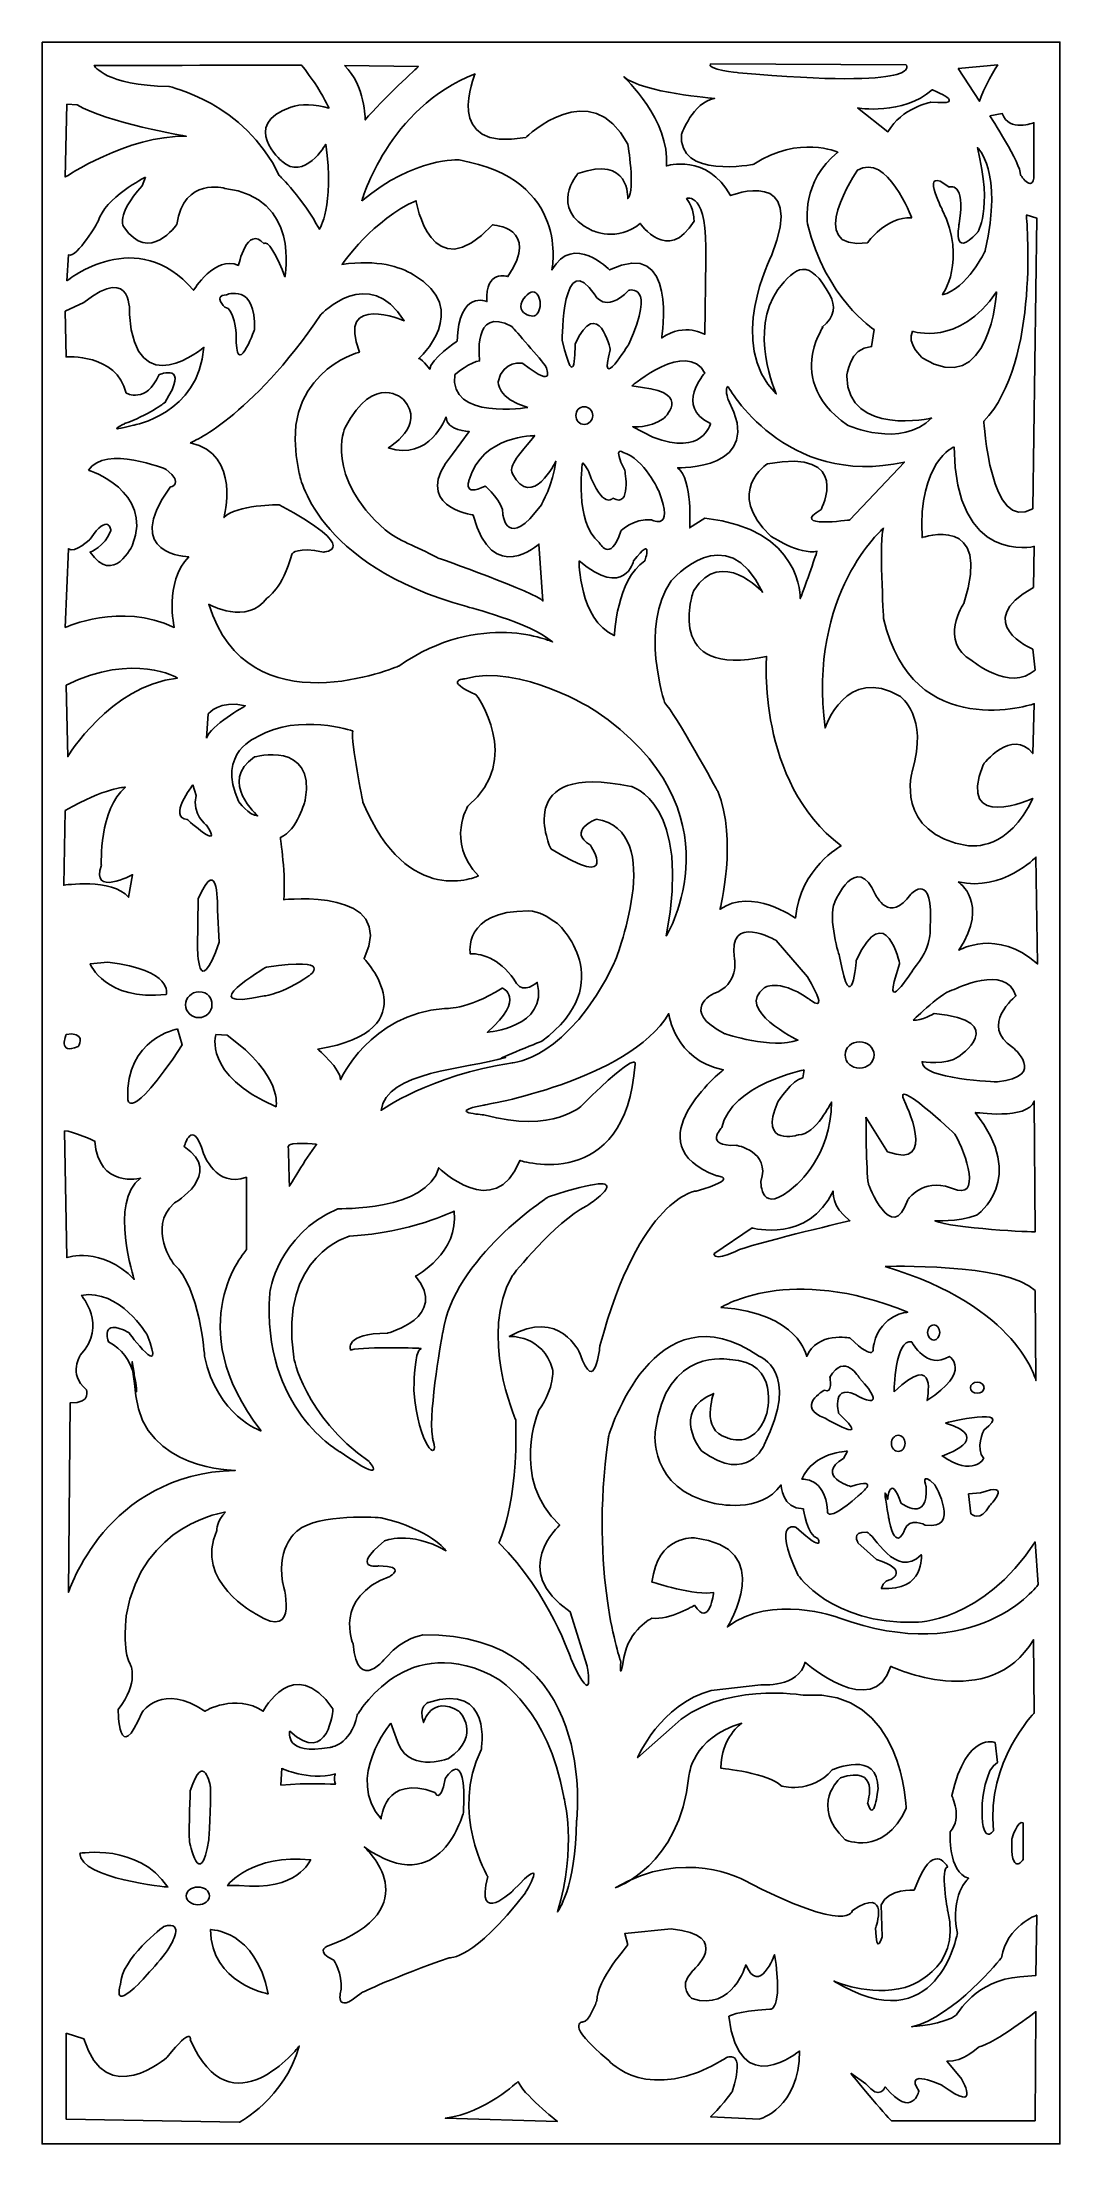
# Model space of a CAD drawing. Header units: centimetres. Extents: x -21.4 to -16.1, y -2 to 9.
import ezdxf

# ---------------------------------------------------------------- set-up
doc = ezdxf.new("R2010")
doc.units = ezdxf.units.CM
doc.header["$MEASUREMENT"] = 0
doc.layers.add('layer 1', color=7, linetype='Continuous')

msp = doc.modelspace()

# ---------------------------------------------------------------- linework, layer by layer
at = {"layer": 'layer 1', "color": 250}
for points, knots in [([(-21.39472, 9.00077), (-21.39472, 9.00077), (-16.07597, 9.00077), (-16.07597, 9.00077), (-16.07597, 9.00077), (-16.07597, 9.00077), (-16.07597, -1.97622), (-16.07597, -1.97622), (-16.07597, -1.97622), (-16.07597, -1.97622), (-21.39472, -1.97622), (-21.39472, -1.97622), (-21.39472, -1.97622), (-21.39472, -1.97622), (-21.39472, 9.00077), (-21.39472, 9.00077)], [0, 0, 0, 0, 0.2, 0.2, 0.2, 0.2, 0.4, 0.4, 0.4, 0.4, 0.6, 0.6, 0.6, 0.6, 1, 1, 1, 1]), ([(-21.12241, 8.87804), (-21.12241, 8.87804), (-21.06378, 8.77322), (-20.73294, 8.76904), (-20.73294, 8.76904), (-20.73294, 8.76904), (-20.3351, 8.68519), (-20.15502, 8.30368), (-20.15502, 8.30368), (-20.15502, 8.30368), (-20.02938, 8.18209), (-19.94563, 8.02278), (-19.94563, 8.02278), (-19.94563, 8.02278), (-19.86606, 8.14017), (-19.91212, 8.46718), (-19.91212, 8.46718), (-19.91212, 8.46718), (-20.02519, 8.27014), (-20.14246, 8.37914), (-20.14246, 8.37914), (-20.14246, 8.37914), (-20.36229, 8.56603), (-20.09506, 8.66096), (-20.09506, 8.66096), (-20.04643, 8.67824), (-19.9648, 8.67644), (-19.89537, 8.65584), (-19.89537, 8.65584), (-19.89537, 8.65584), (-19.92603, 8.72342), (-19.97184, 8.78901), (-19.97184, 8.78901), (-19.98558, 8.80868), (-20.03519, 8.88056), (-20.04101, 8.88054), (-20.04101, 8.88054), (-20.25741, 8.87988), (-21.12241, 8.87804), (-21.12241, 8.87804)], [0, 0, 0, 0, 0.09090909, 0.09090909, 0.09090909, 0.09090909, 0.18181818, 0.18181818, 0.18181818, 0.18181818, 0.27272727, 0.27272727, 0.27272727, 0.27272727, 0.36363636, 0.36363636, 0.36363636, 0.36363636, 0.45454545, 0.45454545, 0.45454545, 0.45454545, 0.54545455, 0.54545455, 0.54545455, 0.54545455, 0.63636364, 0.63636364, 0.63636364, 0.63636364, 0.72727273, 0.72727273, 0.72727273, 0.72727273, 0.81818182, 0.81818182, 0.81818182, 0.81818182, 1, 1, 1, 1]), ([(-19.81397, 8.87747), (-19.81397, 8.87747), (-19.428, 8.87245), (-19.428, 8.87245), (-19.428, 8.87245), (-19.428, 8.87245), (-19.61718, 8.70089), (-19.70585, 8.5944), (-19.70585, 8.5944), (-19.70585, 8.5944), (-19.70755, 8.77691), (-19.81397, 8.87747)], [0, 0, 0, 0, 0.25, 0.25, 0.25, 0.25, 0.5, 0.5, 0.5, 0.5, 1, 1, 1, 1]), ([(-19.72359, 8.17178), (-19.72359, 8.17178), (-19.58762, 8.65688), (-19.13241, 8.83436), (-19.13241, 8.83436), (-19.13241, 8.83436), (-19.30977, 8.42026), (-18.86638, 8.50307), (-18.86638, 8.50307), (-18.86638, 8.50307), (-18.52351, 8.83436), (-18.33433, 8.46757), (-18.33433, 8.46757), (-18.33433, 8.46757), (-18.29295, 8.23095), (-18.33433, 8.18362), (-18.33433, 8.18362), (-18.33433, 8.18362), (-18.32251, 8.41434), (-18.59445, 8.31377), (-18.59445, 8.31377), (-18.59445, 8.31377), (-18.75407, 8.13038), (-18.52351, 8.01798), (-18.52351, 8.01798), (-18.52351, 8.01798), (-18.38754, 7.9529), (-18.26931, 8.05347), (-18.26931, 8.05347), (-18.26931, 8.05347), (-18.12411, 7.8405), (-17.98814, 8.0653), (-17.98814, 8.0653), (-17.98814, 8.0653), (-17.98554, 8.13038), (-18.02692, 8.18362), (-18.02692, 8.18362), (-18.02692, 8.18362), (-17.9146, 8.23095), (-17.92643, 7.86416), (-17.92643, 7.86416), (-17.92643, 7.86416), (-17.93234, 7.47372), (-17.93234, 7.47372), (-17.93234, 7.47372), (-17.93234, 7.47372), (-18.03284, 7.53879), (-18.15698, 7.45597), (-18.15698, 7.45597), (-18.15698, 7.45597), (-18.0683, 7.98839), (-18.42892, 7.81092), (-18.42892, 7.81092), (-18.42892, 7.81092), (-18.61809, 8.00614), (-18.73042, 7.81092), (-18.73042, 7.81092), (-18.73042, 7.81092), (-18.62992, 8.28419), (-19.21517, 8.38476), (-19.21517, 8.38476), (-19.21517, 8.38476), (-19.44574, 8.40251), (-19.72359, 8.17178)], [0, 0, 0, 0, 0.05882353, 0.05882353, 0.05882353, 0.05882353, 0.11764706, 0.11764706, 0.11764706, 0.11764706, 0.17647059, 0.17647059, 0.17647059, 0.17647059, 0.23529412, 0.23529412, 0.23529412, 0.23529412, 0.29411765, 0.29411765, 0.29411765, 0.29411765, 0.35294118, 0.35294118, 0.35294118, 0.35294118, 0.41176471, 0.41176471, 0.41176471, 0.41176471, 0.47058824, 0.47058824, 0.47058824, 0.47058824, 0.52941176, 0.52941176, 0.52941176, 0.52941176, 0.58823529, 0.58823529, 0.58823529, 0.58823529, 0.64705882, 0.64705882, 0.64705882, 0.64705882, 0.70588235, 0.70588235, 0.70588235, 0.70588235, 0.76470588, 0.76470588, 0.76470588, 0.76470588, 0.82352941, 0.82352941, 0.82352941, 0.82352941, 0.88235294, 0.88235294, 0.88235294, 0.88235294, 1, 1, 1, 1]), ([(-16.74612, 7.03755), (-16.74612, 7.03755), (-17.18166, 6.93692), (-17.19004, 7.25556), (-17.19004, 7.25556), (-17.19004, 7.25556), (-17.17747, 7.40648), (-17.06021, 7.41067), (-17.06021, 7.41067), (-17.06021, 7.41067), (-17.04764, 7.49871), (-17.04764, 7.49871), (-17.04764, 7.49871), (-17.04764, 7.49871), (-17.3031, 7.66641), (-17.39524, 8.05213), (-17.39524, 8.05213), (-17.39524, 8.05213), (-17.42873, 8.27432), (-17.23609, 8.42526), (-17.23609, 8.42526), (-17.23609, 8.42526), (-17.43711, 8.51749), (-17.67582, 8.36237), (-17.67582, 8.36237), (-17.67582, 8.36237), (-18.07785, 8.28271), (-18.05273, 8.52168), (-18.05273, 8.52168), (-18.05273, 8.52168), (-17.99409, 8.68519), (-17.88102, 8.70615), (-17.88102, 8.70615), (-17.88102, 8.70615), (-18.25793, 8.7355), (-18.35425, 8.81935), (-18.35425, 8.81935), (-18.35425, 8.81935), (-18.11136, 8.58876), (-18.13229, 8.35399), (-18.13229, 8.35399), (-18.13229, 8.35399), (-17.91871, 8.42106), (-17.79727, 8.19886), (-17.79727, 8.19886), (-17.79727, 8.19886), (-17.39524, 8.35818), (-17.58369, 7.88443), (-17.58369, 7.88443), (-17.58369, 7.88443), (-17.82239, 7.41906), (-17.55856, 7.16332), (-17.55856, 7.16332), (-17.55856, 7.16332), (-17.70521, 7.49804), (-17.54934, 7.708), (-17.54934, 7.708), (-17.46054, 7.8276), (-17.38499, 7.8792), (-17.27697, 7.67681), (-17.27697, 7.67681), (-17.24993, 7.62614), (-17.24872, 7.56744), (-17.31861, 7.5118), (-17.31861, 7.5118), (-17.30306, 7.52418), (-17.35113, 7.46202), (-17.36751, 7.37965), (-17.36751, 7.37965), (-17.38642, 7.28453), (-17.37741, 7.13033), (-17.18584, 6.99982), (-17.18584, 6.99982), (-17.18584, 6.99982), (-16.90526, 6.87404), (-16.74612, 7.03755)], [0, 0, 0, 0, 0.05, 0.05, 0.05, 0.05, 0.1, 0.1, 0.1, 0.1, 0.15, 0.15, 0.15, 0.15, 0.2, 0.2, 0.2, 0.2, 0.25, 0.25, 0.25, 0.25, 0.3, 0.3, 0.3, 0.3, 0.35, 0.35, 0.35, 0.35, 0.4, 0.4, 0.4, 0.4, 0.45, 0.45, 0.45, 0.45, 0.5, 0.5, 0.5, 0.5, 0.55, 0.55, 0.55, 0.55, 0.6, 0.6, 0.6, 0.6, 0.65, 0.65, 0.65, 0.65, 0.7, 0.7, 0.7, 0.7, 0.75, 0.75, 0.75, 0.75, 0.8, 0.8, 0.8, 0.8, 0.85, 0.85, 0.85, 0.85, 0.9, 0.9, 0.9, 0.9, 1, 1, 1, 1]), ([(-17.90278, 8.8876), (-17.90278, 8.8876), (-16.88005, 8.88168), (-16.88005, 8.88168), (-16.88005, 8.88168), (-16.88005, 8.88168), (-16.76181, 8.75154), (-17.75498, 8.84027), (-17.75498, 8.84027), (-17.75498, 8.84027), (-17.92643, 8.85803), (-17.90278, 8.8876)], [0, 0, 0, 0, 0.25, 0.25, 0.25, 0.25, 0.5, 0.5, 0.5, 0.5, 1, 1, 1, 1]), ([(-16.6081, 8.86313), (-16.6081, 8.86313), (-16.40119, 8.88168), (-16.40119, 8.88168), (-16.40119, 8.88168), (-16.40119, 8.88168), (-16.48396, 8.75073), (-16.49578, 8.69157), (-16.49578, 8.69157), (-16.49578, 8.69157), (-16.6081, 8.86313), (-16.6081, 8.86313)], [0, 0, 0, 0, 0.25, 0.25, 0.25, 0.25, 0.5, 0.5, 0.5, 0.5, 1, 1, 1, 1]), ([(-21.2648, 8.67681), (-21.2648, 8.67681), (-21.27317, 8.29529), (-21.27317, 8.29529), (-21.27317, 8.29529), (-21.27317, 8.29529), (-20.95071, 8.5133), (-20.6408, 8.50911), (-20.6408, 8.50911), (-20.6408, 8.50911), (-21.06378, 8.58037), (-21.21035, 8.67261), (-21.21035, 8.67261), (-21.21035, 8.67261), (-21.2648, 8.67681), (-21.2648, 8.67681)], [0, 0, 0, 0, 0.2, 0.2, 0.2, 0.2, 0.4, 0.4, 0.4, 0.4, 0.6, 0.6, 0.6, 0.6, 1, 1, 1, 1]), ([(-17.13424, 8.65688), (-17.13424, 8.65688), (-16.89778, 8.61548), (-16.74408, 8.75154), (-16.74408, 8.75154), (-16.74408, 8.75154), (-16.53716, 8.66871), (-16.74999, 8.68646), (-16.74999, 8.68646), (-16.74999, 8.68646), (-16.90369, 8.65688), (-16.97463, 8.53265), (-16.97463, 8.53265), (-16.97463, 8.53265), (-17.13424, 8.65688), (-17.13424, 8.65688)], [0, 0, 0, 0, 0.2, 0.2, 0.2, 0.2, 0.4, 0.4, 0.4, 0.4, 0.6, 0.6, 0.6, 0.6, 1, 1, 1, 1]), ([(-16.44258, 8.61548), (-16.44258, 8.61548), (-16.27704, 8.36109), (-16.28296, 8.30785), (-16.28296, 8.30785), (-16.28296, 8.30785), (-16.2061, 8.18953), (-16.21201, 8.33151), (-16.21201, 8.33151), (-16.21201, 8.33151), (-16.21201, 8.57998), (-16.21201, 8.57998), (-16.21201, 8.57998), (-16.21201, 8.57998), (-16.34207, 8.52674), (-16.37755, 8.62731), (-16.37755, 8.62731), (-16.37755, 8.62731), (-16.44258, 8.61548), (-16.44258, 8.61548)], [0, 0, 0, 0, 0.16666667, 0.16666667, 0.16666667, 0.16666667, 0.33333333, 0.33333333, 0.33333333, 0.33333333, 0.5, 0.5, 0.5, 0.5, 0.66666667, 0.66666667, 0.66666667, 0.66666667, 1, 1, 1, 1]), ([(-16.85048, 8.08305), (-16.85048, 8.08305), (-16.98054, 8.42617), (-17.13424, 8.33151), (-17.13424, 8.33151), (-17.13424, 8.33151), (-17.42392, 7.90557), (-17.08105, 7.9529), (-17.08105, 7.9529), (-17.08105, 7.9529), (-16.98646, 8.08897), (-16.85048, 8.08305)], [0, 0, 0, 0, 0.25, 0.25, 0.25, 0.25, 0.5, 0.5, 0.5, 0.5, 1, 1, 1, 1]), ([(-16.69087, 7.68077), (-16.69087, 7.68077), (-16.56081, 7.85825), (-16.69087, 8.12446), (-16.69087, 8.12446), (-16.69087, 8.12446), (-16.81501, 8.36701), (-16.65539, 8.24278), (-16.65539, 8.24278), (-16.65539, 8.24278), (-16.56672, 8.27827), (-16.60219, 8.05347), (-16.60219, 8.05347), (-16.60219, 8.05347), (-16.64357, 7.85825), (-16.50761, 8.00614), (-16.50761, 8.00614), (-16.50761, 8.00614), (-16.42484, 8.11854), (-16.50761, 8.44984), (-16.50761, 8.44984), (-16.50761, 8.44984), (-16.37163, 8.33151), (-16.46622, 7.91149), (-16.46622, 7.91149), (-16.46622, 7.91149), (-16.56081, 7.71035), (-16.69087, 7.68077)], [0, 0, 0, 0, 0.125, 0.125, 0.125, 0.125, 0.25, 0.25, 0.25, 0.25, 0.375, 0.375, 0.375, 0.375, 0.5, 0.5, 0.5, 0.5, 0.625, 0.625, 0.625, 0.625, 0.75, 0.75, 0.75, 0.75, 1, 1, 1, 1]), ([(-20.85439, 8.29529), (-20.85439, 8.29529), (-21.06797, 8.18629), (-21.10147, 8.0647), (-21.10147, 8.0647), (-21.10147, 8.0647), (-21.21035, 7.87184), (-21.25642, 7.88862), (-21.25642, 7.88862), (-21.25642, 7.88862), (-21.2648, 7.75446), (-21.2648, 7.75446), (-21.2648, 7.75446), (-21.2648, 7.75446), (-20.89627, 8.05213), (-20.60312, 7.70415), (-20.60312, 7.70415), (-20.60312, 7.70415), (-20.49004, 7.88862), (-20.3686, 7.83412), (-20.3686, 7.83412), (-20.3686, 7.83412), (-20.32253, 8.04794), (-20.23459, 7.94731), (-20.23459, 7.94731), (-20.23459, 7.94731), (-20.20946, 7.98924), (-20.1257, 7.77543), (-20.1257, 7.77543), (-20.1257, 7.77543), (-20.04195, 8.19048), (-20.43979, 8.23659), (-20.43979, 8.23659), (-20.43979, 8.23659), (-20.65337, 8.29949), (-20.69106, 8.04794), (-20.69106, 8.04794), (-20.69106, 8.04794), (-20.83345, 7.83831), (-20.96746, 8.03535), (-20.96746, 8.03535), (-20.96746, 8.03535), (-21.01353, 8.09405), (-20.87114, 8.24917), (-20.87114, 8.24917), (-20.87114, 8.24917), (-20.85439, 8.29529), (-20.85439, 8.29529)], [0, 0, 0, 0, 0.07692308, 0.07692308, 0.07692308, 0.07692308, 0.15384615, 0.15384615, 0.15384615, 0.15384615, 0.23076923, 0.23076923, 0.23076923, 0.23076923, 0.30769231, 0.30769231, 0.30769231, 0.30769231, 0.38461538, 0.38461538, 0.38461538, 0.38461538, 0.46153846, 0.46153846, 0.46153846, 0.46153846, 0.53846154, 0.53846154, 0.53846154, 0.53846154, 0.61538462, 0.61538462, 0.61538462, 0.61538462, 0.69230769, 0.69230769, 0.69230769, 0.69230769, 0.76923077, 0.76923077, 0.76923077, 0.76923077, 0.84615385, 0.84615385, 0.84615385, 0.84615385, 1, 1, 1, 1]), ([(-19.42757, 7.34629), (-19.42757, 7.34629), (-19.14248, 7.60358), (-19.454, 7.78539), (-19.454, 7.78539), (-19.5277, 7.82839), (-19.6365, 7.86531), (-19.82745, 7.83935), (-19.82745, 7.83935), (-19.82745, 7.83935), (-19.65908, 8.07954), (-19.4402, 8.17225), (-19.4402, 8.17225), (-19.4402, 8.17225), (-19.36444, 7.70028), (-19.04033, 8.04584), (-19.04033, 8.04584), (-19.04033, 8.04584), (-18.78779, 8.03319), (-18.96036, 7.77614), (-18.96036, 7.77614), (-18.96036, 7.77614), (-19.08243, 7.81407), (-19.0698, 7.64549), (-19.0698, 7.64549), (-19.0698, 7.64549), (-19.21712, 7.70871), (-19.22554, 7.43901), (-19.22554, 7.43901), (-19.22554, 7.43901), (-19.36865, 7.34208), (-19.36865, 7.29152), (-19.36865, 7.29152), (-19.36865, 7.29152), (-19.42337, 7.36315), (-19.42757, 7.34629)], [0, 0, 0, 0, 0.1, 0.1, 0.1, 0.1, 0.2, 0.2, 0.2, 0.2, 0.3, 0.3, 0.3, 0.3, 0.4, 0.4, 0.4, 0.4, 0.5, 0.5, 0.5, 0.5, 0.6, 0.6, 0.6, 0.6, 0.7, 0.7, 0.7, 0.7, 0.8, 0.8, 0.8, 0.8, 1, 1, 1, 1]), ([(-16.25196, 8.09824), (-16.25196, 8.09824), (-16.17657, 7.33102), (-16.47391, 7.02079), (-16.47391, 7.02079), (-16.47391, 7.02079), (-16.44041, 6.42964), (-16.21845, 6.5638), (-16.21845, 6.5638), (-16.21845, 6.5638), (-16.19751, 8.08147), (-16.19751, 8.08147), (-16.19751, 8.08147), (-16.19751, 8.08147), (-16.25196, 8.09824), (-16.25196, 8.09824)], [0, 0, 0, 0, 0.2, 0.2, 0.2, 0.2, 0.4, 0.4, 0.4, 0.4, 0.6, 0.6, 0.6, 0.6, 1, 1, 1, 1]), ([(-18.67671, 7.44421), (-18.67671, 7.44421), (-18.67671, 7.93893), (-18.50502, 7.679), (-18.50502, 7.679), (-18.50502, 7.679), (-18.45476, 7.57838), (-18.32912, 7.70415), (-18.32912, 7.70415), (-18.32912, 7.70415), (-18.18255, 7.74607), (-18.32912, 7.42326), (-18.32912, 7.42326), (-18.32912, 7.42326), (-18.49245, 7.15494), (-18.42544, 7.39391), (-18.42544, 7.39391), (-18.42544, 7.39391), (-18.48826, 7.68319), (-18.60972, 7.42326), (-18.60972, 7.42326), (-18.60972, 7.42326), (-18.60552, 7.13817), (-18.67671, 7.44421)], [0, 0, 0, 0, 0.14285714, 0.14285714, 0.14285714, 0.14285714, 0.28571429, 0.28571429, 0.28571429, 0.28571429, 0.42857143, 0.42857143, 0.42857143, 0.42857143, 0.57142857, 0.57142857, 0.57142857, 0.57142857, 0.71428571, 0.71428571, 0.71428571, 0.71428571, 1, 1, 1, 1]), ([(-21.27317, 7.59515), (-21.27317, 7.59515), (-21.26898, 7.35617), (-21.26898, 7.35617), (-21.26898, 7.35617), (-21.26898, 7.35617), (-21.00515, 7.37714), (-20.9549, 7.16752), (-20.9549, 7.16752), (-20.9549, 7.16752), (-20.8502, 7.10882), (-20.7832, 7.26394), (-20.7832, 7.26394), (-20.7832, 7.26394), (-20.61568, 7.33102), (-20.75388, 7.11721), (-20.75388, 7.11721), (-20.75388, 7.11721), (-20.84183, 7.05013), (-20.96327, 7.0082), (-20.96327, 7.0082), (-20.96327, 7.0082), (-21.08053, 6.9537), (-20.9172, 6.99982), (-20.9172, 6.99982), (-20.9172, 6.99982), (-20.57799, 7.05432), (-20.54867, 7.40648), (-20.54867, 7.40648), (-20.54867, 7.40648), (-20.90464, 7.10462), (-20.93814, 7.57838), (-20.93814, 7.57838), (-20.93814, 7.57838), (-20.91301, 7.8467), (-21.17685, 7.64126), (-21.17685, 7.64126), (-21.17685, 7.64126), (-21.27317, 7.59515), (-21.27317, 7.59515)], [0, 0, 0, 0, 0.09090909, 0.09090909, 0.09090909, 0.09090909, 0.18181818, 0.18181818, 0.18181818, 0.18181818, 0.27272727, 0.27272727, 0.27272727, 0.27272727, 0.36363636, 0.36363636, 0.36363636, 0.36363636, 0.45454545, 0.45454545, 0.45454545, 0.45454545, 0.54545455, 0.54545455, 0.54545455, 0.54545455, 0.63636364, 0.63636364, 0.63636364, 0.63636364, 0.72727273, 0.72727273, 0.72727273, 0.72727273, 0.81818182, 0.81818182, 0.81818182, 0.81818182, 1, 1, 1, 1]), ([(-20.61987, 6.90758), (-20.61987, 6.90758), (-20.30578, 7.03335), (-19.93725, 7.57838), (-19.93725, 7.57838), (-19.93725, 7.57838), (-19.68598, 7.8425), (-19.50172, 7.54483), (-19.50172, 7.54483), (-19.50172, 7.54483), (-19.85768, 7.69576), (-19.73624, 7.38133), (-19.73624, 7.38133), (-19.73624, 7.38133), (-20.17596, 7.26814), (-20.05032, 6.74827), (-20.05032, 6.74827), (-20.05032, 6.74827), (-19.97494, 6.27033), (-19.17506, 6.05232), (-19.17506, 6.05232), (-19.17506, 6.05232), (-18.84422, 5.96847), (-18.72697, 5.86785), (-18.72697, 5.86785), (-18.72697, 5.86785), (-19.09968, 6.03974), (-19.53103, 5.74207), (-19.53103, 5.74207), (-19.53103, 5.74207), (-20.31834, 5.40248), (-20.52355, 6.0649), (-20.52355, 6.0649), (-20.52355, 6.0649), (-20.32253, 5.9517), (-20.21784, 6.09844), (-20.21784, 6.09844), (-20.21784, 6.09844), (-20.13827, 6.14456), (-20.08801, 6.32902), (-20.08801, 6.32902), (-20.08801, 6.32902), (-20.0587, 6.36675), (-19.92469, 6.33741), (-19.92469, 6.33741), (-19.92469, 6.33741), (-19.71111, 6.3458), (-20.15502, 6.58476), (-20.15502, 6.58476), (-20.15502, 6.58476), (-20.38116, 6.58476), (-20.44398, 6.51768), (-20.44398, 6.51768), (-20.44398, 6.51768), (-20.35185, 6.84888), (-20.61987, 6.90758)], [0, 0, 0, 0, 0.06666667, 0.06666667, 0.06666667, 0.06666667, 0.13333333, 0.13333333, 0.13333333, 0.13333333, 0.2, 0.2, 0.2, 0.2, 0.26666667, 0.26666667, 0.26666667, 0.26666667, 0.33333333, 0.33333333, 0.33333333, 0.33333333, 0.4, 0.4, 0.4, 0.4, 0.46666667, 0.46666667, 0.46666667, 0.46666667, 0.53333333, 0.53333333, 0.53333333, 0.53333333, 0.6, 0.6, 0.6, 0.6, 0.66666667, 0.66666667, 0.66666667, 0.66666667, 0.73333333, 0.73333333, 0.73333333, 0.73333333, 0.8, 0.8, 0.8, 0.8, 0.86666667, 0.86666667, 0.86666667, 0.86666667, 1, 1, 1, 1]), ([(-20.433, 7.68077), (-20.433, 7.68077), (-20.27338, 7.74584), (-20.2852, 7.49738), (-20.2852, 7.49738), (-20.2852, 7.49738), (-20.38571, 7.21933), (-20.37979, 7.47372), (-20.37979, 7.47372), (-20.37979, 7.47372), (-20.39161, 7.6157), (-20.43891, 7.6157), (-20.43891, 7.6157), (-20.43891, 7.6157), (-20.50394, 7.67486), (-20.433, 7.68077)], [0, 0, 0, 0, 0.2, 0.2, 0.2, 0.2, 0.4, 0.4, 0.4, 0.4, 0.6, 0.6, 0.6, 0.6, 1, 1, 1, 1]), ([(-18.82987, 7.69606), (-18.80895, 7.69606), (-18.79199, 7.66777), (-18.79199, 7.63285), (-18.79199, 7.63285), (-18.79199, 7.59794), (-18.80895, 7.56964), (-18.82987, 7.56964), (-18.82987, 7.56964), (-18.8508, 7.56964), (-18.89301, 7.5853), (-18.89301, 7.62021), (-18.89301, 7.62021), (-18.89301, 7.65512), (-18.8508, 7.69606), (-18.82987, 7.69606)], [0, 0, 0, 0, 0.2, 0.2, 0.2, 0.2, 0.4, 0.4, 0.4, 0.4, 0.6, 0.6, 0.6, 0.6, 1, 1, 1, 1]), ([(-16.84663, 7.49033), (-16.84663, 7.49033), (-16.60373, 7.40648), (-16.4069, 7.69576), (-16.4069, 7.69576), (-16.4069, 7.69576), (-16.44041, 7.12978), (-16.79637, 7.35198), (-16.79637, 7.35198), (-16.79637, 7.35198), (-16.88013, 7.42745), (-16.84663, 7.49033)], [0, 0, 0, 0, 0.25, 0.25, 0.25, 0.25, 0.5, 0.5, 0.5, 0.5, 1, 1, 1, 1]), ([(-18.85678, 7.09205), (-18.85678, 7.09205), (-19.27138, 7.02497), (-19.23788, 7.26394), (-19.23788, 7.26394), (-19.23788, 7.26394), (-19.14994, 7.33522), (-19.10805, 7.33522), (-19.10805, 7.33522), (-19.10805, 7.33522), (-19.14994, 7.62868), (-18.94054, 7.51549), (-18.94054, 7.51549), (-18.94054, 7.51549), (-18.81072, 7.36876), (-18.76466, 7.31006), (-18.76466, 7.31006), (-18.76466, 7.31006), (-18.69766, 7.1759), (-18.88191, 7.32264), (-18.88191, 7.32264), (-18.88191, 7.32264), (-18.98661, 7.34359), (-19.01174, 7.22621), (-19.01174, 7.22621), (-19.01174, 7.22621), (-19.01593, 7.13817), (-18.85678, 7.09205)], [0, 0, 0, 0, 0.125, 0.125, 0.125, 0.125, 0.25, 0.25, 0.25, 0.25, 0.375, 0.375, 0.375, 0.375, 0.5, 0.5, 0.5, 0.5, 0.625, 0.625, 0.625, 0.625, 0.75, 0.75, 0.75, 0.75, 1, 1, 1, 1]), ([(-18.31237, 7.20525), (-18.31237, 7.20525), (-18.0276, 7.44832), (-17.93128, 7.27224), (-17.93128, 7.27224), (-17.93128, 7.27224), (-18.09042, 7.09624), (-17.90197, 7.0082), (-17.90197, 7.0082), (-17.90197, 7.0082), (-17.93979, 6.83631), (-18.20362, 6.93692), (-18.20362, 6.93692), (-18.20362, 6.93692), (-18.30819, 6.99143), (-18.30819, 6.99143), (-18.30819, 6.99143), (-18.30819, 6.99143), (-18.22443, 6.98292), (-18.14904, 7.03322), (-18.14904, 7.03322), (-18.14904, 7.03322), (-17.99409, 7.16752), (-18.25793, 7.19686), (-18.25793, 7.19686), (-18.25793, 7.19686), (-18.31237, 7.20525), (-18.31237, 7.20525)], [0, 0, 0, 0, 0.125, 0.125, 0.125, 0.125, 0.25, 0.25, 0.25, 0.25, 0.375, 0.375, 0.375, 0.375, 0.5, 0.5, 0.5, 0.5, 0.625, 0.625, 0.625, 0.625, 0.75, 0.75, 0.75, 0.75, 1, 1, 1, 1]), ([(-19.58547, 6.88243), (-19.58547, 6.88243), (-19.38445, 6.99563), (-19.50591, 7.13397), (-19.50591, 7.13397), (-19.50591, 7.13397), (-19.65666, 7.28071), (-19.81162, 6.98724), (-19.81162, 6.98724), (-19.81162, 6.98724), (-19.92232, 6.73195), (-19.60151, 6.45308), (-19.60151, 6.45308), (-19.53267, 6.39322), (-19.44395, 6.3725), (-19.33001, 6.30806), (-19.33001, 6.30806), (-19.33001, 6.30806), (-18.80654, 6.12359), (-18.77722, 6.08166), (-18.77722, 6.08166), (-18.77722, 6.08166), (-18.79816, 6.37933), (-18.79816, 6.37933), (-18.79816, 6.37933), (-18.79816, 6.37933), (-19.04105, 6.15294), (-19.14156, 6.53026), (-19.14156, 6.53026), (-19.14156, 6.53026), (-19.47659, 6.57638), (-19.25045, 6.84888), (-19.25045, 6.84888), (-19.25045, 6.84888), (-19.1625, 6.96628), (-19.1625, 6.96628), (-19.1625, 6.96628), (-19.1625, 6.96628), (-19.27976, 6.97047), (-19.28395, 7.04174), (-19.28395, 7.04174), (-19.28395, 7.04174), (-19.37189, 6.80696), (-19.58547, 6.88243)], [0, 0, 0, 0, 0.08333333, 0.08333333, 0.08333333, 0.08333333, 0.16666667, 0.16666667, 0.16666667, 0.16666667, 0.25, 0.25, 0.25, 0.25, 0.33333333, 0.33333333, 0.33333333, 0.33333333, 0.41666667, 0.41666667, 0.41666667, 0.41666667, 0.5, 0.5, 0.5, 0.5, 0.58333333, 0.58333333, 0.58333333, 0.58333333, 0.66666667, 0.66666667, 0.66666667, 0.66666667, 0.75, 0.75, 0.75, 0.75, 0.83333333, 0.83333333, 0.83333333, 0.83333333, 1, 1, 1, 1]), ([(-17.80983, 7.20106), (-17.80983, 7.20106), (-17.51668, 6.66861), (-16.88851, 6.80696), (-16.88851, 6.80696), (-16.88851, 6.80696), (-17.17328, 6.5051), (-17.17328, 6.5051), (-17.17328, 6.5051), (-17.17328, 6.5051), (-17.49574, 6.45899), (-17.32404, 6.55961), (-17.32404, 6.55961), (-17.32404, 6.55961), (-17.15653, 6.87823), (-17.60463, 6.79858), (-17.60463, 6.79858), (-17.60463, 6.79858), (-17.83077, 6.65184), (-17.58788, 6.42126), (-17.58788, 6.42126), (-17.58788, 6.42126), (-17.43711, 6.32064), (-17.34498, 6.3416), (-17.34498, 6.3416), (-17.34498, 6.3416), (-17.40361, 6.16551), (-17.43292, 6.09425), (-17.43292, 6.09425), (-17.43292, 6.09425), (-17.42036, 6.45899), (-17.93128, 6.51349), (-17.93128, 6.51349), (-17.93128, 6.51349), (-18.01085, 6.46318), (-18.01085, 6.46318), (-18.01085, 6.46318), (-18.01085, 6.46318), (-17.99409, 6.71892), (-18.07367, 6.77762), (-18.07367, 6.77762), (-18.07367, 6.77762), (-17.60882, 6.76084), (-17.80983, 7.13397), (-17.80983, 7.13397), (-17.80983, 7.13397), (-17.83077, 7.19686), (-17.80983, 7.20106)], [0, 0, 0, 0, 0.07692308, 0.07692308, 0.07692308, 0.07692308, 0.15384615, 0.15384615, 0.15384615, 0.15384615, 0.23076923, 0.23076923, 0.23076923, 0.23076923, 0.30769231, 0.30769231, 0.30769231, 0.30769231, 0.38461538, 0.38461538, 0.38461538, 0.38461538, 0.46153846, 0.46153846, 0.46153846, 0.46153846, 0.53846154, 0.53846154, 0.53846154, 0.53846154, 0.61538462, 0.61538462, 0.61538462, 0.61538462, 0.69230769, 0.69230769, 0.69230769, 0.69230769, 0.76923077, 0.76923077, 0.76923077, 0.76923077, 0.84615385, 0.84615385, 0.84615385, 0.84615385, 1, 1, 1, 1]), ([(-18.56155, 7.09624), (-18.53727, 7.09624), (-18.51758, 7.07559), (-18.51758, 7.05013), (-18.51758, 7.05013), (-18.51758, 7.02466), (-18.53727, 7.00401), (-18.56155, 7.00401), (-18.56155, 7.00401), (-18.58583, 7.00401), (-18.60552, 7.02466), (-18.60552, 7.05013), (-18.60552, 7.05013), (-18.60552, 7.07559), (-18.58583, 7.09624), (-18.56155, 7.09624)], [0, 0, 0, 0, 0.2, 0.2, 0.2, 0.2, 0.4, 0.4, 0.4, 0.4, 0.6, 0.6, 0.6, 0.6, 1, 1, 1, 1]), ([(-18.81909, 6.94532), (-18.81909, 6.94532), (-19.09549, 6.94951), (-19.1625, 6.71473), (-19.1625, 6.71473), (-19.1625, 6.71473), (-19.20025, 6.62256), (-19.07874, 6.6812), (-19.07874, 6.6812), (-19.07874, 6.6812), (-18.98253, 6.59714), (-18.98661, 6.53445), (-18.98661, 6.53445), (-18.98661, 6.53445), (-18.96567, 6.33741), (-18.7856, 6.58476), (-18.7856, 6.58476), (-18.7856, 6.58476), (-18.72278, 6.69377), (-18.71022, 6.81115), (-18.71022, 6.81115), (-18.71022, 6.81115), (-18.83456, 6.55355), (-18.93634, 6.74553), (-18.93634, 6.74553), (-18.95127, 6.77368), (-18.94362, 6.80477), (-18.81909, 6.94532)], [0, 0, 0, 0, 0.125, 0.125, 0.125, 0.125, 0.25, 0.25, 0.25, 0.25, 0.375, 0.375, 0.375, 0.375, 0.5, 0.5, 0.5, 0.5, 0.625, 0.625, 0.625, 0.625, 0.75, 0.75, 0.75, 0.75, 1, 1, 1, 1]), ([(-21.15173, 6.76503), (-21.15173, 6.76503), (-20.81251, 6.65604), (-20.92139, 6.37514), (-20.92139, 6.37514), (-20.92139, 6.37514), (-21.0219, 6.15713), (-21.14335, 6.33741), (-21.14335, 6.33741), (-21.14335, 6.33741), (-21.06797, 6.36256), (-21.03447, 6.4506), (-21.03447, 6.4506), (-21.03447, 6.4506), (-21.04703, 6.54703), (-21.14335, 6.40449), (-21.14335, 6.40449), (-21.14335, 6.40449), (-21.22292, 6.32902), (-21.25642, 6.35418), (-21.25642, 6.35418), (-21.25642, 6.35418), (-21.27317, 5.94332), (-21.27317, 5.94332), (-21.27317, 5.94332), (-21.27317, 5.94332), (-20.98421, 6.07747), (-20.70363, 5.94332), (-20.70363, 5.94332), (-20.70363, 5.94332), (-20.75807, 6.17809), (-20.62825, 6.31225), (-20.62825, 6.31225), (-20.62825, 6.31225), (-20.98421, 6.32064), (-20.72456, 6.677), (-20.72456, 6.677), (-20.72456, 6.677), (-20.64919, 6.68958), (-20.7455, 6.76923), (-20.7455, 6.76923), (-20.7455, 6.76923), (-21.06378, 6.8992), (-21.15173, 6.76503)], [0, 0, 0, 0, 0.08333333, 0.08333333, 0.08333333, 0.08333333, 0.16666667, 0.16666667, 0.16666667, 0.16666667, 0.25, 0.25, 0.25, 0.25, 0.33333333, 0.33333333, 0.33333333, 0.33333333, 0.41666667, 0.41666667, 0.41666667, 0.41666667, 0.5, 0.5, 0.5, 0.5, 0.58333333, 0.58333333, 0.58333333, 0.58333333, 0.66666667, 0.66666667, 0.66666667, 0.66666667, 0.75, 0.75, 0.75, 0.75, 0.83333333, 0.83333333, 0.83333333, 0.83333333, 1, 1, 1, 1]), ([(-18.57202, 6.79438), (-18.57202, 6.79438), (-18.6139, 6.49672), (-18.48407, 6.38771), (-18.48407, 6.38771), (-18.48407, 6.38771), (-18.42544, 6.27452), (-18.371, 6.44641), (-18.371, 6.44641), (-18.371, 6.44641), (-18.30819, 6.51349), (-18.20767, 6.5051), (-18.20767, 6.5051), (-18.20767, 6.5051), (-18.09042, 6.44221), (-18.16999, 6.65184), (-18.16999, 6.65184), (-18.16999, 6.65184), (-18.24956, 6.82792), (-18.35843, 6.85727), (-18.35843, 6.85727), (-18.35843, 6.85727), (-18.41707, 6.8992), (-18.35006, 6.76503), (-18.35006, 6.76503), (-18.35006, 6.76503), (-18.31237, 6.5638), (-18.41288, 6.6183), (-18.41288, 6.6183), (-18.41288, 6.6183), (-18.46313, 6.55541), (-18.53852, 6.75665), (-18.53852, 6.75665), (-18.53852, 6.75665), (-18.57202, 6.82373), (-18.57202, 6.79438)], [0, 0, 0, 0, 0.1, 0.1, 0.1, 0.1, 0.2, 0.2, 0.2, 0.2, 0.3, 0.3, 0.3, 0.3, 0.4, 0.4, 0.4, 0.4, 0.5, 0.5, 0.5, 0.5, 0.6, 0.6, 0.6, 0.6, 0.7, 0.7, 0.7, 0.7, 0.8, 0.8, 0.8, 0.8, 1, 1, 1, 1]), ([(-16.62886, 6.88662), (-16.62886, 6.88662), (-16.81731, 6.81115), (-16.79637, 6.41287), (-16.79637, 6.41287), (-16.79637, 6.41287), (-16.42366, 6.54284), (-16.57861, 6.06909), (-16.57861, 6.06909), (-16.57861, 6.06909), (-16.71262, 5.86785), (-16.53672, 5.77142), (-16.53672, 5.77142), (-16.53672, 5.77142), (-16.3399, 5.60372), (-16.20589, 5.72112), (-16.20589, 5.72112), (-16.20589, 5.72112), (-16.21845, 5.83012), (-16.21845, 5.83012), (-16.21845, 5.83012), (-16.21845, 5.83012), (-16.5451, 5.96847), (-16.21426, 6.15294), (-16.21426, 6.15294), (-16.21426, 6.15294), (-16.21007, 6.36675), (-16.21007, 6.36675), (-16.21007, 6.36675), (-16.21007, 6.36675), (-16.62467, 6.26613), (-16.62886, 6.88662)], [0, 0, 0, 0, 0.11111111, 0.11111111, 0.11111111, 0.11111111, 0.22222222, 0.22222222, 0.22222222, 0.22222222, 0.33333333, 0.33333333, 0.33333333, 0.33333333, 0.44444444, 0.44444444, 0.44444444, 0.44444444, 0.55555556, 0.55555556, 0.55555556, 0.55555556, 0.66666667, 0.66666667, 0.66666667, 0.66666667, 0.77777778, 0.77777778, 0.77777778, 0.77777778, 1, 1, 1, 1]), ([(-17.45805, 4.42564), (-17.45805, 4.42564), (-17.68838, 4.58915), (-17.85171, 4.47175), (-17.85171, 4.47175), (-17.85171, 4.47175), (-17.75958, 4.8365), (-17.86428, 5.08805), (-17.86428, 5.08805), (-17.86428, 5.08805), (-18.09042, 5.5031), (-18.14067, 5.54922), (-18.14067, 5.54922), (-18.14067, 5.54922), (-18.27468, 5.9517), (-18.10717, 6.18648), (-18.10717, 6.18648), (-18.10717, 6.18648), (-17.81821, 6.52607), (-17.62975, 6.12779), (-17.62975, 6.12779), (-17.62975, 6.12779), (-17.84334, 6.36675), (-17.98991, 6.13617), (-17.98991, 6.13617), (-17.98991, 6.13617), (-18.15742, 5.6708), (-17.60882, 5.79238), (-17.60882, 5.79238), (-17.60882, 5.79238), (-17.66326, 5.13836), (-17.21935, 4.80296), (-17.21935, 4.80296), (-17.21935, 4.80296), (-17.43292, 4.68977), (-17.45805, 4.42564)], [0, 0, 0, 0, 0.1, 0.1, 0.1, 0.1, 0.2, 0.2, 0.2, 0.2, 0.3, 0.3, 0.3, 0.3, 0.4, 0.4, 0.4, 0.4, 0.5, 0.5, 0.5, 0.5, 0.6, 0.6, 0.6, 0.6, 0.7, 0.7, 0.7, 0.7, 0.8, 0.8, 0.8, 0.8, 1, 1, 1, 1]), ([(-18.58877, 6.29129), (-18.58877, 6.29129), (-18.58877, 5.98524), (-18.4045, 5.90139), (-18.4045, 5.90139), (-18.4045, 5.90139), (-18.39194, 6.19486), (-18.24536, 6.29129), (-18.24536, 6.29129), (-18.24536, 6.29129), (-18.19511, 6.43383), (-18.304, 6.29129), (-18.304, 6.29129), (-18.304, 6.29129), (-18.35006, 6.09006), (-18.58877, 6.29129)], [0, 0, 0, 0, 0.2, 0.2, 0.2, 0.2, 0.4, 0.4, 0.4, 0.4, 0.6, 0.6, 0.6, 0.6, 1, 1, 1, 1]), ([(-16.99739, 6.46318), (-16.99739, 6.46318), (-17.39524, 6.12359), (-17.3031, 5.41925), (-17.3031, 5.41925), (-17.3031, 5.41925), (-17.19422, 5.75047), (-16.90944, 5.58276), (-16.90944, 5.58276), (-16.90944, 5.58276), (-16.76287, 5.47795), (-16.84663, 5.19706), (-16.84663, 5.19706), (-16.84663, 5.19706), (-16.94714, 4.86584), (-16.55348, 4.80296), (-16.55348, 4.80296), (-16.53254, 4.80296), (-16.34408, 4.7778), (-16.21845, 5.05032), (-16.21845, 5.05032), (-16.21845, 5.05032), (-16.6163, 4.87004), (-16.4781, 5.2264), (-16.4781, 5.2264), (-16.4781, 5.2264), (-16.32733, 5.42345), (-16.21845, 5.2851), (-16.21845, 5.2851), (-16.21845, 5.2851), (-16.21007, 5.54503), (-16.21007, 5.54503), (-16.21007, 5.54503), (-16.21007, 5.54503), (-16.84663, 5.33121), (-16.99739, 5.98943), (-16.99739, 5.98943), (-16.99739, 5.98943), (-17.02251, 6.41706), (-16.99739, 6.46318)], [0, 0, 0, 0, 0.09090909, 0.09090909, 0.09090909, 0.09090909, 0.18181818, 0.18181818, 0.18181818, 0.18181818, 0.27272727, 0.27272727, 0.27272727, 0.27272727, 0.36363636, 0.36363636, 0.36363636, 0.36363636, 0.45454545, 0.45454545, 0.45454545, 0.45454545, 0.54545455, 0.54545455, 0.54545455, 0.54545455, 0.63636364, 0.63636364, 0.63636364, 0.63636364, 0.72727273, 0.72727273, 0.72727273, 0.72727273, 0.81818182, 0.81818182, 0.81818182, 0.81818182, 1, 1, 1, 1]), ([(-21.26898, 5.64145), (-21.26898, 5.64145), (-21.26061, 5.26833), (-21.26061, 5.26833), (-21.26061, 5.26833), (-21.26061, 5.26833), (-21.04284, 5.63726), (-20.68687, 5.67919), (-20.68687, 5.67919), (-20.68687, 5.67919), (-20.91301, 5.81754), (-21.26898, 5.64145)], [0, 0, 0, 0, 0.25, 0.25, 0.25, 0.25, 0.5, 0.5, 0.5, 0.5, 1, 1, 1, 1]), ([(-19.77088, 5.40317), (-19.77088, 5.40317), (-20.04873, 5.49783), (-20.26747, 5.37359), (-20.26747, 5.37359), (-20.26747, 5.37359), (-20.4862, 5.29077), (-20.36797, 5.03638), (-20.36797, 5.03638), (-20.36797, 5.03638), (-20.31476, 4.95948), (-20.26747, 4.95948), (-20.26747, 4.95948), (-20.26747, 4.95948), (-20.47438, 5.13695), (-20.2852, 5.26711), (-20.2852, 5.26711), (-20.2852, 5.26711), (-19.96597, 5.35584), (-20.01918, 5.04231), (-20.01918, 5.04231), (-20.01918, 5.04231), (-20.06056, 4.88258), (-20.14923, 4.84708), (-20.14923, 4.84708), (-20.14923, 4.84708), (-20.11968, 4.64003), (-20.1315, 4.52171), (-20.1315, 4.52171), (-20.1315, 4.52171), (-19.53441, 4.58679), (-19.71176, 4.21409), (-19.71176, 4.21409), (-19.71176, 4.21409), (-19.35706, 3.84139), (-19.95415, 3.74082), (-19.95415, 3.74082), (-19.95415, 3.74082), (-19.83, 3.63433), (-19.83591, 3.58109), (-19.83591, 3.58109), (-19.83591, 3.58109), (-19.68221, 3.92421), (-19.29203, 3.95379), (-19.29203, 3.95379), (-19.29203, 3.95379), (-19.17971, 3.94196), (-18.99053, 4.06028), (-18.99053, 4.06028), (-18.99053, 4.06028), (-18.86047, 4.01294), (-19.06739, 3.82956), (-19.06739, 3.82956), (-19.06739, 3.82956), (-18.74816, 3.85322), (-18.80727, 4.08985), (-18.80727, 4.08985), (-18.80727, 4.08985), (-18.88077, 4.0272), (-18.91537, 4.08488), (-18.91537, 4.08488), (-18.98703, 4.20435), (-19.08986, 4.24243), (-19.15738, 4.23905), (-19.15738, 4.23905), (-19.15738, 4.23905), (-19.19732, 4.46611), (-18.8537, 4.46292), (-18.8537, 4.46292), (-18.79364, 4.46236), (-18.75467, 4.43298), (-18.70086, 4.39748), (-18.70086, 4.39748), (-18.70086, 4.39748), (-18.36981, 4.08985), (-18.78362, 3.78223), (-18.78362, 3.78223), (-18.78362, 3.78223), (-19.08132, 3.66533), (-18.97233, 3.69778), (-18.97233, 3.69778), (-19.17767, 3.63664), (-19.59772, 3.62605), (-19.62309, 3.42137), (-19.62309, 3.42137), (-19.62309, 3.42137), (-19.36888, 3.60475), (-18.93733, 3.66983), (-18.93733, 3.66983), (-18.93733, 3.66983), (-18.64765, 3.68757), (-18.40527, 4.19043), (-18.40527, 4.19043), (-18.40527, 4.19043), (-18.12151, 4.88849), (-18.49987, 4.94174), (-18.49987, 4.94174), (-18.49987, 4.94174), (-18.65357, 4.88258), (-18.52942, 4.80568), (-18.52942, 4.80568), (-18.52942, 4.80568), (-18.36981, 4.56312), (-18.73633, 4.78792), (-18.73633, 4.78792), (-18.73633, 4.78792), (-18.94915, 5.24344), (-18.3166, 5.11329), (-18.3166, 5.11329), (-18.3166, 5.11329), (-17.99736, 5.03047), (-18.13334, 4.3324), (-18.13334, 4.3324), (-18.13334, 4.3324), (-17.73134, 4.98906), (-18.50578, 5.50965), (-18.50578, 5.50965), (-18.50578, 5.50965), (-18.89594, 5.75812), (-19.18562, 5.6753), (-19.18562, 5.6753), (-19.18562, 5.6753), (-19.30386, 5.66938), (-19.1265, 5.59248), (-19.1265, 5.59248), (-19.1265, 5.59248), (-18.87821, 5.25528), (-19.16788, 5.01273), (-19.16788, 5.01273), (-19.16788, 5.01273), (-19.28612, 4.82933), (-19.11468, 4.64594), (-19.11468, 4.64594), (-19.11468, 4.64594), (-19.48121, 4.46847), (-19.71768, 5.03047), (-19.71768, 5.03047), (-19.71768, 5.03047), (-19.7827, 5.34401), (-19.77088, 5.40317)], [0, 0, 0, 0, 0.02777778, 0.02777778, 0.02777778, 0.02777778, 0.05555556, 0.05555556, 0.05555556, 0.05555556, 0.08333333, 0.08333333, 0.08333333, 0.08333333, 0.11111111, 0.11111111, 0.11111111, 0.11111111, 0.13888889, 0.13888889, 0.13888889, 0.13888889, 0.16666667, 0.16666667, 0.16666667, 0.16666667, 0.19444444, 0.19444444, 0.19444444, 0.19444444, 0.22222222, 0.22222222, 0.22222222, 0.22222222, 0.25, 0.25, 0.25, 0.25, 0.27777778, 0.27777778, 0.27777778, 0.27777778, 0.30555556, 0.30555556, 0.30555556, 0.30555556, 0.33333333, 0.33333333, 0.33333333, 0.33333333, 0.36111111, 0.36111111, 0.36111111, 0.36111111, 0.38888889, 0.38888889, 0.38888889, 0.38888889, 0.41666667, 0.41666667, 0.41666667, 0.41666667, 0.44444444, 0.44444444, 0.44444444, 0.44444444, 0.47222222, 0.47222222, 0.47222222, 0.47222222, 0.5, 0.5, 0.5, 0.5, 0.52777778, 0.52777778, 0.52777778, 0.52777778, 0.55555556, 0.55555556, 0.55555556, 0.55555556, 0.58333333, 0.58333333, 0.58333333, 0.58333333, 0.61111111, 0.61111111, 0.61111111, 0.61111111, 0.63888889, 0.63888889, 0.63888889, 0.63888889, 0.66666667, 0.66666667, 0.66666667, 0.66666667, 0.69444444, 0.69444444, 0.69444444, 0.69444444, 0.72222222, 0.72222222, 0.72222222, 0.72222222, 0.75, 0.75, 0.75, 0.75, 0.77777778, 0.77777778, 0.77777778, 0.77777778, 0.80555556, 0.80555556, 0.80555556, 0.80555556, 0.83333333, 0.83333333, 0.83333333, 0.83333333, 0.86111111, 0.86111111, 0.86111111, 0.86111111, 0.88888889, 0.88888889, 0.88888889, 0.88888889, 0.91666667, 0.91666667, 0.91666667, 0.91666667, 0.94444444, 0.94444444, 0.94444444, 0.94444444, 1, 1, 1, 1]), ([(-20.53459, 5.36567), (-20.53459, 5.36567), (-20.52617, 5.4921), (-20.52617, 5.4921), (-20.52617, 5.4921), (-20.52617, 5.4921), (-20.46724, 5.56795), (-20.33255, 5.53424), (-20.33255, 5.53424), (-20.33255, 5.53424), (-20.51775, 5.42889), (-20.53459, 5.36567)], [0, 0, 0, 0, 0.25, 0.25, 0.25, 0.25, 0.5, 0.5, 0.5, 0.5, 1, 1, 1, 1]), ([(-21.27317, 4.98743), (-21.27317, 4.98743), (-21.28155, 4.59754), (-21.28155, 4.59754), (-21.28155, 4.59754), (-21.28155, 4.59754), (-21.03028, 4.63527), (-20.94233, 4.53465), (-20.94233, 4.53465), (-20.94233, 4.53465), (-20.92139, 4.65203), (-20.92139, 4.65203), (-20.92139, 4.65203), (-20.92139, 4.65203), (-21.14335, 4.53465), (-21.08472, 4.70235), (-21.08472, 4.70235), (-21.08472, 4.70235), (-21.09729, 4.99581), (-20.95908, 5.10901), (-20.95908, 5.10901), (-20.95908, 5.10901), (-21.06378, 5.10901), (-21.27317, 4.98743)], [0, 0, 0, 0, 0.14285714, 0.14285714, 0.14285714, 0.14285714, 0.28571429, 0.28571429, 0.28571429, 0.28571429, 0.42857143, 0.42857143, 0.42857143, 0.42857143, 0.57142857, 0.57142857, 0.57142857, 0.57142857, 0.71428571, 0.71428571, 0.71428571, 0.71428571, 1, 1, 1, 1]), ([(-20.60614, 5.12126), (-20.60614, 5.12126), (-20.74084, 4.94848), (-20.63561, 4.94006), (-20.63561, 4.94006), (-20.63561, 4.94006), (-20.44198, 4.76727), (-20.53459, 4.91055), (-20.53459, 4.91055), (-20.53459, 4.91055), (-20.61456, 4.96534), (-20.58931, 5.06648), (-20.58931, 5.06648), (-20.58931, 5.06648), (-20.60614, 5.12126), (-20.60614, 5.12126)], [0, 0, 0, 0, 0.2, 0.2, 0.2, 0.2, 0.4, 0.4, 0.4, 0.4, 0.6, 0.6, 0.6, 0.6, 1, 1, 1, 1]), ([(-20.57799, 4.52625), (-20.57799, 4.52625), (-20.58218, 4.27051), (-20.58218, 4.27051), (-20.58218, 4.27051), (-20.58218, 4.27051), (-20.58218, 3.97705), (-20.4691, 4.29986), (-20.4691, 4.29986), (-20.4691, 4.29986), (-20.47748, 4.46756), (-20.47748, 4.46756), (-20.47748, 4.46756), (-20.47748, 4.46756), (-20.4691, 4.7778), (-20.57799, 4.52625)], [0, 0, 0, 0, 0.2, 0.2, 0.2, 0.2, 0.4, 0.4, 0.4, 0.4, 0.6, 0.6, 0.6, 0.6, 1, 1, 1, 1]), ([(-17.22772, 4.2244), (-17.22772, 4.2244), (-17.29054, 4.42145), (-17.25285, 4.50949), (-17.25285, 4.50949), (-17.25285, 4.50949), (-17.13978, 4.7778), (-17.03927, 4.54722), (-17.03927, 4.54722), (-17.03927, 4.54722), (-16.96808, 4.39211), (-16.855, 4.55141), (-16.855, 4.55141), (-16.855, 4.55141), (-16.73356, 4.68138), (-16.75449, 4.37114), (-16.75449, 4.37114), (-16.75449, 4.37114), (-16.74193, 4.27471), (-16.84244, 4.15732), (-16.84244, 4.15732), (-16.84244, 4.15732), (-17.02251, 3.87224), (-16.91364, 4.18667), (-16.91364, 4.18667), (-16.91364, 4.18667), (-16.98482, 4.53465), (-17.13978, 4.20763), (-17.13978, 4.20763), (-17.13978, 4.20763), (-17.16491, 3.88062), (-17.22772, 4.2244)], [0, 0, 0, 0, 0.11111111, 0.11111111, 0.11111111, 0.11111111, 0.22222222, 0.22222222, 0.22222222, 0.22222222, 0.33333333, 0.33333333, 0.33333333, 0.33333333, 0.44444444, 0.44444444, 0.44444444, 0.44444444, 0.55555556, 0.55555556, 0.55555556, 0.55555556, 0.66666667, 0.66666667, 0.66666667, 0.66666667, 0.77777778, 0.77777778, 0.77777778, 0.77777778, 1, 1, 1, 1]), ([(-16.60792, 4.6143), (-16.60792, 4.6143), (-16.44041, 4.50949), (-16.60373, 4.25795), (-16.60373, 4.25795), (-16.60373, 4.25795), (-16.4069, 4.37533), (-16.19333, 4.18667), (-16.19333, 4.18667), (-16.19333, 4.18667), (-16.2017, 4.74427), (-16.2017, 4.74427), (-16.2017, 4.74427), (-16.2017, 4.74427), (-16.3734, 4.56399), (-16.60792, 4.6143)], [0, 0, 0, 0, 0.2, 0.2, 0.2, 0.2, 0.4, 0.4, 0.4, 0.4, 0.6, 0.6, 0.6, 0.6, 1, 1, 1, 1]), ([(-17.39524, 4.11959), (-17.39524, 4.11959), (-17.55856, 4.30825), (-17.55856, 4.30825), (-17.55856, 4.30825), (-17.55856, 4.30825), (-17.81821, 4.45918), (-17.77633, 4.21182), (-17.77633, 4.21182), (-17.77633, 4.21182), (-17.7512, 4.07767), (-17.88522, 4.03155), (-17.88522, 4.03155), (-17.88522, 4.03155), (-18.06948, 3.94351), (-17.82658, 3.82193), (-17.82658, 3.82193), (-17.82658, 3.82193), (-17.5795, 3.73808), (-17.44549, 3.78839), (-17.44549, 3.78839), (-17.44549, 3.78839), (-17.77633, 3.9477), (-17.62138, 4.0609), (-17.62138, 4.0609), (-17.62138, 4.0609), (-17.55437, 4.1154), (-17.39105, 4.00639), (-17.39105, 4.00639), (-17.39105, 4.00639), (-17.26541, 3.89739), (-17.39524, 4.11959)], [0, 0, 0, 0, 0.11111111, 0.11111111, 0.11111111, 0.11111111, 0.22222222, 0.22222222, 0.22222222, 0.22222222, 0.33333333, 0.33333333, 0.33333333, 0.33333333, 0.44444444, 0.44444444, 0.44444444, 0.44444444, 0.55555556, 0.55555556, 0.55555556, 0.55555556, 0.66666667, 0.66666667, 0.66666667, 0.66666667, 0.77777778, 0.77777778, 0.77777778, 0.77777778, 1, 1, 1, 1]), ([(-21.14335, 4.18667), (-21.14335, 4.18667), (-21.06378, 3.98963), (-20.7455, 4.02736), (-20.7455, 4.02736), (-20.7455, 4.02736), (-20.70363, 4.15313), (-21.05122, 4.19505), (-21.05122, 4.19505), (-21.05122, 4.19505), (-21.14335, 4.18667), (-21.14335, 4.18667)], [0, 0, 0, 0, 0.25, 0.25, 0.25, 0.25, 0.5, 0.5, 0.5, 0.5, 1, 1, 1, 1]), ([(-20.22202, 4.1699), (-20.22202, 4.1699), (-20.62825, 3.93513), (-20.23459, 4.01898), (-20.23459, 4.01898), (-20.23459, 4.01898), (-20.14246, 4.02736), (-20.00006, 4.12378), (-20.00006, 4.12378), (-20.00006, 4.12378), (-19.85768, 4.2244), (-20.22202, 4.1699)], [0, 0, 0, 0, 0.25, 0.25, 0.25, 0.25, 0.5, 0.5, 0.5, 0.5, 1, 1, 1, 1]), ([(-16.84244, 3.8932), (-16.84244, 3.8932), (-16.6833, 4.04833), (-16.62886, 4.05251), (-16.62886, 4.05251), (-16.62886, 4.05251), (-16.35665, 4.19087), (-16.30639, 4.01898), (-16.30639, 4.01898), (-16.30639, 4.01898), (-16.49903, 3.86386), (-16.32314, 3.75065), (-16.32314, 3.75065), (-16.32314, 3.75065), (-16.13888, 3.59973), (-16.40271, 3.57038), (-16.40271, 3.57038), (-16.40271, 3.57038), (-16.80056, 3.58296), (-16.79637, 3.67519), (-16.79637, 3.67519), (-16.79637, 3.67519), (-16.66655, 3.65842), (-16.60792, 3.70034), (-16.60792, 3.70034), (-16.60792, 3.70034), (-16.32733, 3.88901), (-16.73356, 3.92674), (-16.73356, 3.92674), (-16.73356, 3.92674), (-16.80056, 3.88901), (-16.84244, 3.8932)], [0, 0, 0, 0, 0.11111111, 0.11111111, 0.11111111, 0.11111111, 0.22222222, 0.22222222, 0.22222222, 0.22222222, 0.33333333, 0.33333333, 0.33333333, 0.33333333, 0.44444444, 0.44444444, 0.44444444, 0.44444444, 0.55555556, 0.55555556, 0.55555556, 0.55555556, 0.66666667, 0.66666667, 0.66666667, 0.66666667, 0.77777778, 0.77777778, 0.77777778, 0.77777778, 1, 1, 1, 1]), ([(-20.5759, 4.04004), (-20.52657, 4.04004), (-20.5068, 4.01001), (-20.5068, 3.97296), (-20.5068, 3.97296), (-20.5068, 3.93591), (-20.53774, 3.90588), (-20.5759, 3.90588), (-20.5759, 3.90588), (-20.61406, 3.90588), (-20.64499, 3.93591), (-20.64499, 3.97296), (-20.64499, 3.97296), (-20.64499, 4.01001), (-20.61406, 4.04004), (-20.5759, 4.04004)], [0, 0, 0, 0, 0.2, 0.2, 0.2, 0.2, 0.4, 0.4, 0.4, 0.4, 0.6, 0.6, 0.6, 0.6, 1, 1, 1, 1]), ([(-20.68687, 3.84708), (-20.68687, 3.84708), (-20.95908, 3.79677), (-20.94652, 3.48234), (-20.94652, 3.48234), (-20.94652, 3.48234), (-20.94652, 3.33561), (-20.66175, 3.76323), (-20.66175, 3.76323), (-20.66175, 3.76323), (-20.68687, 3.84708), (-20.68687, 3.84708)], [0, 0, 0, 0, 0.25, 0.25, 0.25, 0.25, 0.5, 0.5, 0.5, 0.5, 1, 1, 1, 1]), ([(-18.63064, 0.556), (-18.63064, 0.556), (-18.73953, 0.89559), (-19.00755, 1.16391), (-19.00755, 1.16391), (-19.00755, 1.16391), (-18.90704, 1.35676), (-18.91961, 1.80535), (-18.91961, 1.80535), (-18.91961, 1.80535), (-19.11643, 2.25394), (-18.93635, 2.56), (-18.93635, 2.56), (-18.93635, 2.56), (-18.7144, 2.84089), (-18.55108, 2.92055), (-18.55108, 2.92055), (-18.55108, 2.92055), (-18.20767, 3.14695), (-18.74791, 2.97086), (-18.74791, 2.97086), (-18.74791, 2.97086), (-19.24626, 2.64804), (-19.30069, 2.26234), (-19.30069, 2.26234), (-19.30069, 2.26234), (-19.37595, 1.85928), (-19.35526, 1.71729), (-19.35526, 1.71729), (-19.35412, 1.70949), (-19.3527, 1.70247), (-19.35095, 1.69635), (-19.35095, 1.69635), (-19.31745, 1.57896), (-19.43052, 1.66281), (-19.45146, 1.96048), (-19.45146, 1.96048), (-19.45146, 1.96048), (-19.45146, 2.1701), (-19.41377, 2.17849), (-19.41377, 2.17849), (-19.41377, 2.17849), (-19.69435, 2.19106), (-19.7823, 2.1701), (-19.7823, 2.1701), (-19.7823, 2.1701), (-19.81999, 2.25814), (-19.58966, 2.25814), (-19.58966, 2.25814), (-19.58966, 2.25814), (-19.2672, 2.34199), (-19.44308, 2.55581), (-19.44308, 2.55581), (-19.44308, 2.55581), (-19.21275, 2.67739), (-19.24207, 2.8954), (-19.24207, 2.8954), (-19.24207, 2.8954), (-19.46821, 2.7822), (-19.78649, 2.76543), (-19.78649, 2.76543), (-19.78649, 2.76543), (-20.15921, 2.669), (-20.07963, 2.13237), (-20.07963, 2.13237), (-20.07963, 2.13237), (-20.02938, 1.8305), (-19.68598, 1.58735), (-19.68598, 1.58735), (-19.68598, 1.58735), (-19.57709, 1.45738), (-19.83674, 1.63765), (-19.83674, 1.63765), (-19.83674, 1.63765), (-20.24715, 1.85985), (-20.20528, 2.46777), (-20.20528, 2.46777), (-20.20528, 2.46777), (-20.16758, 2.76962), (-19.8493, 2.90797), (-19.8493, 2.90797), (-19.8493, 2.90797), (-19.38027, 2.8954), (-19.32163, 3.12179), (-19.32163, 3.12179), (-19.32163, 3.12179), (-19.02849, 2.83251), (-18.89866, 3.15952), (-18.89866, 3.15952), (-18.89866, 3.15952), (-18.34588, 2.98344), (-18.29562, 3.66261), (-18.29562, 3.66261), (-18.29562, 3.66261), (-18.27468, 3.74646), (-18.57202, 3.4488), (-18.57202, 3.4488), (-18.57202, 3.4488), (-18.71859, 3.29787), (-19.08712, 3.3985), (-19.08712, 3.3985), (-19.08712, 3.3985), (-19.29232, 3.41107), (-19.08712, 3.4488), (-19.08712, 3.4488), (-19.08712, 3.4488), (-18.33332, 3.57457), (-18.11973, 3.92674), (-18.11973, 3.92674), (-18.11973, 3.92674), (-18.09042, 3.68358), (-17.83496, 3.63327), (-17.83496, 3.63327), (-17.83496, 3.63327), (-18.32075, 3.24337), (-17.86846, 3.07987), (-17.86846, 3.07987), (-17.86846, 3.07987), (-17.73864, 3.06729), (-17.97734, 3.00021), (-17.97734, 3.00021), (-17.97734, 3.00021), (-18.27049, 2.97086), (-18.47989, 2.19106), (-18.47989, 2.19106), (-18.47989, 2.19106), (-18.50502, 1.91855), (-18.58458, 2.15334), (-18.58458, 2.15334), (-18.58458, 2.15334), (-18.68928, 2.3923), (-18.95311, 2.24137), (-18.95311, 2.24137), (-18.95311, 2.24137), (-18.77722, 2.24976), (-18.72697, 2.06948), (-18.72697, 2.06948), (-18.72697, 2.06948), (-18.7144, 1.97724), (-18.79816, 1.85566), (-18.79816, 1.85566), (-18.79816, 1.85566), (-18.95311, 1.49931), (-18.68928, 1.25614), (-18.68928, 1.25614), (-18.68928, 1.25614), (-18.95729, 1.01717), (-18.63483, 0.80335), (-18.63483, 0.80335), (-18.63483, 0.80335), (-18.54689, 0.51827), (-18.54689, 0.51827), (-18.54689, 0.51827), (-18.54689, 0.51827), (-18.50083, 0.27091), (-18.63064, 0.556)], [0, 0, 0, 0, 0.025, 0.025, 0.025, 0.025, 0.05, 0.05, 0.05, 0.05, 0.075, 0.075, 0.075, 0.075, 0.1, 0.1, 0.1, 0.1, 0.125, 0.125, 0.125, 0.125, 0.15, 0.15, 0.15, 0.15, 0.175, 0.175, 0.175, 0.175, 0.2, 0.2, 0.2, 0.2, 0.225, 0.225, 0.225, 0.225, 0.25, 0.25, 0.25, 0.25, 0.275, 0.275, 0.275, 0.275, 0.3, 0.3, 0.3, 0.3, 0.325, 0.325, 0.325, 0.325, 0.35, 0.35, 0.35, 0.35, 0.375, 0.375, 0.375, 0.375, 0.4, 0.4, 0.4, 0.4, 0.425, 0.425, 0.425, 0.425, 0.45, 0.45, 0.45, 0.45, 0.475, 0.475, 0.475, 0.475, 0.5, 0.5, 0.5, 0.5, 0.525, 0.525, 0.525, 0.525, 0.55, 0.55, 0.55, 0.55, 0.575, 0.575, 0.575, 0.575, 0.6, 0.6, 0.6, 0.6, 0.625, 0.625, 0.625, 0.625, 0.65, 0.65, 0.65, 0.65, 0.675, 0.675, 0.675, 0.675, 0.7, 0.7, 0.7, 0.7, 0.725, 0.725, 0.725, 0.725, 0.75, 0.75, 0.75, 0.75, 0.775, 0.775, 0.775, 0.775, 0.8, 0.8, 0.8, 0.8, 0.825, 0.825, 0.825, 0.825, 0.85, 0.85, 0.85, 0.85, 0.875, 0.875, 0.875, 0.875, 0.9, 0.9, 0.9, 0.9, 0.925, 0.925, 0.925, 0.925, 0.95, 0.95, 0.95, 0.95, 1, 1, 1, 1]), ([(-21.26898, 3.81773), (-21.26898, 3.81773), (-21.31505, 3.70873), (-21.20617, 3.75484), (-21.20617, 3.75484), (-21.20617, 3.75484), (-21.16428, 3.81354), (-21.23967, 3.82193), (-21.23967, 3.82193), (-21.23967, 3.82193), (-21.26898, 3.81773), (-21.26898, 3.81773)], [0, 0, 0, 0, 0.25, 0.25, 0.25, 0.25, 0.5, 0.5, 0.5, 0.5, 1, 1, 1, 1]), ([(-20.48586, 3.81773), (-20.48586, 3.81773), (-20.55705, 3.60811), (-20.17177, 3.44042), (-20.17177, 3.44042), (-20.17177, 3.44042), (-20.13408, 3.60392), (-20.42723, 3.81354), (-20.42723, 3.81354), (-20.42723, 3.81354), (-20.48586, 3.81773), (-20.48586, 3.81773)], [0, 0, 0, 0, 0.25, 0.25, 0.25, 0.25, 0.5, 0.5, 0.5, 0.5, 1, 1, 1, 1]), ([(-17.12302, 3.78), (-17.08139, 3.78), (-17.04764, 3.74903), (-17.04764, 3.71083), (-17.04764, 3.71083), (-17.04764, 3.67262), (-17.08139, 3.64165), (-17.12302, 3.64165), (-17.12302, 3.64165), (-17.16465, 3.64165), (-17.1984, 3.67262), (-17.1984, 3.71083), (-17.1984, 3.71083), (-17.1984, 3.74903), (-17.16465, 3.78), (-17.12302, 3.78)], [0, 0, 0, 0, 0.2, 0.2, 0.2, 0.2, 0.4, 0.4, 0.4, 0.4, 0.6, 0.6, 0.6, 0.6, 1, 1, 1, 1]), ([(-17.41199, 3.63327), (-17.41199, 3.63327), (-17.79308, 3.5578), (-17.84334, 3.33142), (-17.84334, 3.33142), (-17.84334, 3.33142), (-17.93965, 3.23079), (-17.76795, 3.23918), (-17.76795, 3.23918), (-17.76795, 3.23918), (-17.58788, 3.20984), (-17.63813, 3.05052), (-17.63813, 3.05052), (-17.63813, 3.05052), (-17.64651, 2.85767), (-17.45805, 3.02955), (-17.45805, 3.02955), (-17.45805, 3.02955), (-17.2696, 3.18049), (-17.2696, 3.46557), (-17.2696, 3.46557), (-17.2696, 3.46557), (-17.35335, 3.29368), (-17.44131, 3.29368), (-17.44131, 3.29368), (-17.44131, 3.29368), (-17.65488, 3.2266), (-17.55018, 3.46557), (-17.55018, 3.46557), (-17.55018, 3.46557), (-17.4748, 3.58296), (-17.42036, 3.59134), (-17.42036, 3.59134), (-17.42036, 3.59134), (-17.41199, 3.63327), (-17.41199, 3.63327)], [0, 0, 0, 0, 0.1, 0.1, 0.1, 0.1, 0.2, 0.2, 0.2, 0.2, 0.3, 0.3, 0.3, 0.3, 0.4, 0.4, 0.4, 0.4, 0.5, 0.5, 0.5, 0.5, 0.6, 0.6, 0.6, 0.6, 0.7, 0.7, 0.7, 0.7, 0.8, 0.8, 0.8, 0.8, 1, 1, 1, 1]), ([(-17.08952, 3.38592), (-17.08952, 3.38592), (-17.08952, 3.10502), (-17.07696, 3.03794), (-17.07696, 3.03794), (-17.07696, 3.03794), (-16.95551, 2.71093), (-16.87175, 2.9541), (-16.87175, 2.9541), (-16.87175, 2.9541), (-16.79571, 3.07028), (-16.64755, 3.01674), (-16.64755, 3.01674), (-16.64415, 3.01552), (-16.64071, 3.0142), (-16.63724, 3.01279), (-16.63724, 3.01279), (-16.48229, 2.9499), (-16.56604, 3.19306), (-16.62467, 3.29787), (-16.62467, 3.29787), (-16.62467, 3.29787), (-16.9597, 3.6123), (-16.88851, 3.46976), (-16.88851, 3.46976), (-16.88851, 3.46976), (-16.70843, 3.10502), (-16.97645, 3.20564), (-16.97645, 3.20564), (-16.97645, 3.20564), (-17.08952, 3.38592), (-17.08952, 3.38592)], [0, 0, 0, 0, 0.11111111, 0.11111111, 0.11111111, 0.11111111, 0.22222222, 0.22222222, 0.22222222, 0.22222222, 0.33333333, 0.33333333, 0.33333333, 0.33333333, 0.44444444, 0.44444444, 0.44444444, 0.44444444, 0.55555556, 0.55555556, 0.55555556, 0.55555556, 0.66666667, 0.66666667, 0.66666667, 0.66666667, 0.77777778, 0.77777778, 0.77777778, 0.77777778, 1, 1, 1, 1]), ([(-16.51998, 3.41107), (-16.51998, 3.41107), (-16.24777, 3.36914), (-16.21007, 3.46976), (-16.21007, 3.46976), (-16.21007, 3.46976), (-16.20589, 2.78639), (-16.20589, 2.78639), (-16.20589, 2.78639), (-16.20589, 2.78639), (-16.64142, 2.80317), (-16.72937, 2.84508), (-16.72937, 2.84508), (-16.72937, 2.84508), (-16.6163, 2.8367), (-16.5116, 2.87443), (-16.5116, 2.87443), (-16.5116, 2.87443), (-16.23939, 3.0589), (-16.51998, 3.41107)], [0, 0, 0, 0, 0.16666667, 0.16666667, 0.16666667, 0.16666667, 0.33333333, 0.33333333, 0.33333333, 0.33333333, 0.5, 0.5, 0.5, 0.5, 0.66666667, 0.66666667, 0.66666667, 0.66666667, 1, 1, 1, 1]), ([(-21.27736, 3.31464), (-21.27736, 3.31464), (-21.2648, 2.65223), (-21.2648, 2.65223), (-21.2648, 2.65223), (-21.2648, 2.65223), (-21.08472, 2.71513), (-20.91301, 2.53904), (-20.91301, 2.53904), (-20.91301, 2.53904), (-21.04703, 2.94571), (-20.87952, 3.06729), (-20.87952, 3.06729), (-20.87952, 3.06729), (-21.10147, 3.01279), (-21.11822, 3.26014), (-21.11822, 3.26014), (-21.11822, 3.26014), (-21.23548, 3.31464), (-21.27736, 3.31464)], [0, 0, 0, 0, 0.16666667, 0.16666667, 0.16666667, 0.16666667, 0.33333333, 0.33333333, 0.33333333, 0.33333333, 0.5, 0.5, 0.5, 0.5, 0.66666667, 0.66666667, 0.66666667, 0.66666667, 1, 1, 1, 1]), ([(-20.24973, 1.74719), (-20.24973, 1.74719), (-20.48029, 1.82409), (-20.54532, 2.13763), (-20.54532, 2.13763), (-20.54532, 2.13763), (-20.56897, 2.49849), (-20.70494, 2.61681), (-20.70494, 2.61681), (-20.70494, 2.61681), (-20.84682, 2.80612), (-20.70494, 2.93627), (-20.70494, 2.93627), (-20.70494, 2.93627), (-20.43891, 3.09008), (-20.65173, 3.23206), (-20.65173, 3.23206), (-20.65173, 3.23206), (-20.61035, 3.39179), (-20.55123, 3.19657), (-20.55123, 3.19657), (-20.55123, 3.19657), (-20.4862, 3.01318), (-20.32659, 3.07234), (-20.32659, 3.07234), (-20.32659, 3.07234), (-20.32659, 2.69372), (-20.32659, 2.69372), (-20.32659, 2.69372), (-20.32659, 2.69372), (-20.68129, 2.30328), (-20.24973, 1.74719)], [0, 0, 0, 0, 0.11111111, 0.11111111, 0.11111111, 0.11111111, 0.22222222, 0.22222222, 0.22222222, 0.22222222, 0.33333333, 0.33333333, 0.33333333, 0.33333333, 0.44444444, 0.44444444, 0.44444444, 0.44444444, 0.55555556, 0.55555556, 0.55555556, 0.55555556, 0.66666667, 0.66666667, 0.66666667, 0.66666667, 0.77777778, 0.77777778, 0.77777778, 0.77777778, 1, 1, 1, 1]), ([(-20.10785, 3.23206), (-20.10785, 3.20248), (-20.10195, 3.025), (-20.10195, 3.025), (-20.10195, 3.025), (-20.10195, 3.025), (-20.01918, 3.16699), (-19.96006, 3.2439), (-19.96006, 3.2439), (-19.96006, 3.2439), (-20.10785, 3.26164), (-20.10785, 3.23206)], [0, 0, 0, 0, 0.25, 0.25, 0.25, 0.25, 0.5, 0.5, 0.5, 0.5, 1, 1, 1, 1]), ([(-17.88522, 2.6732), (-17.88522, 2.6732), (-17.68419, 2.80736), (-17.68419, 2.80736), (-17.68419, 2.80736), (-17.68419, 2.80736), (-17.39105, 2.7277), (-17.26122, 3.00021), (-17.26122, 3.00021), (-17.26122, 3.00021), (-17.27378, 2.92055), (-17.17328, 2.84508), (-17.17328, 2.84508), (-17.17328, 2.84508), (-17.60463, 2.74447), (-17.7512, 2.69416), (-17.7512, 2.69416), (-17.7512, 2.69416), (-17.87683, 2.62707), (-17.88522, 2.6732)], [0, 0, 0, 0, 0.16666667, 0.16666667, 0.16666667, 0.16666667, 0.33333333, 0.33333333, 0.33333333, 0.33333333, 0.5, 0.5, 0.5, 0.5, 0.66666667, 0.66666667, 0.66666667, 0.66666667, 1, 1, 1, 1]), ([(-17.84752, 2.3923), (-17.84752, 2.3923), (-17.48736, 2.62288), (-16.87175, 2.36714), (-16.87175, 2.36714), (-16.87175, 2.36714), (-17.00976, 2.35947), (-17.04737, 2.20459), (-17.04737, 2.20459), (-17.04907, 2.19759), (-17.05057, 2.19029), (-17.05183, 2.18268), (-17.05183, 2.18268), (-17.05183, 2.18268), (-17.03508, 2.09883), (-17.17328, 2.23299), (-17.17328, 2.23299), (-17.17328, 2.23299), (-17.34498, 2.26653), (-17.39942, 2.13656), (-17.39942, 2.13656), (-17.39942, 2.13656), (-17.43711, 2.36295), (-17.84752, 2.3923)], [0, 0, 0, 0, 0.14285714, 0.14285714, 0.14285714, 0.14285714, 0.28571429, 0.28571429, 0.28571429, 0.28571429, 0.42857143, 0.42857143, 0.42857143, 0.42857143, 0.57142857, 0.57142857, 0.57142857, 0.57142857, 0.71428571, 0.71428571, 0.71428571, 0.71428571, 1, 1, 1, 1]), ([(-16.98901, 2.60612), (-16.98901, 2.60612), (-16.35665, 2.62707), (-16.20589, 2.48034), (-16.20589, 2.48034), (-16.20589, 2.48034), (-16.2017, 2.01079), (-16.2017, 2.01079), (-16.2017, 2.01079), (-16.2017, 2.01079), (-16.28965, 2.39649), (-16.98901, 2.60612)], [0, 0, 0, 0, 0.25, 0.25, 0.25, 0.25, 0.5, 0.5, 0.5, 0.5, 1, 1, 1, 1]), ([(-21.18941, 2.45519), (-21.18941, 2.45519), (-21.05122, 2.30007), (-21.1936, 2.14494), (-21.1936, 2.14494), (-21.1936, 2.14494), (-21.26061, 2.04432), (-21.16428, 1.96467), (-21.16428, 1.96467), (-21.16428, 1.96467), (-21.13078, 1.8934), (-21.24804, 1.8934), (-21.24804, 1.8934), (-21.24804, 1.8934), (-21.25642, 0.90398), (-21.25642, 0.90398), (-21.25642, 0.90398), (-21.25642, 0.90398), (-21.06378, 1.52446), (-20.38535, 1.54123), (-20.38535, 1.54123), (-20.38535, 1.54123), (-20.85858, 1.54123), (-20.90464, 1.93113), (-20.90464, 1.93113), (-20.95071, 2.32103), (-20.90045, 1.95209), (-20.90045, 1.95209), (-20.90045, 1.95209), (-20.90045, 1.95209), (-20.90045, 2.14075), (-21.04703, 2.21203), (-21.04703, 2.21203), (-21.04703, 2.21203), (-21.09729, 2.34199), (-20.94233, 2.26234), (-20.94233, 2.26234), (-20.94233, 2.26234), (-20.74131, 1.98982), (-20.84601, 2.24976), (-20.84601, 2.24976), (-20.84601, 2.24976), (-20.9884, 2.49292), (-21.18941, 2.45519)], [0, 0, 0, 0, 0.08333333, 0.08333333, 0.08333333, 0.08333333, 0.16666667, 0.16666667, 0.16666667, 0.16666667, 0.25, 0.25, 0.25, 0.25, 0.33333333, 0.33333333, 0.33333333, 0.33333333, 0.41666667, 0.41666667, 0.41666667, 0.41666667, 0.5, 0.5, 0.5, 0.5, 0.58333333, 0.58333333, 0.58333333, 0.58333333, 0.66666667, 0.66666667, 0.66666667, 0.66666667, 0.75, 0.75, 0.75, 0.75, 0.83333333, 0.83333333, 0.83333333, 0.83333333, 1, 1, 1, 1]), ([(-18.371, 0.54342), (-18.371, 0.54342), (-18.53537, 1.00418), (-18.43671, 1.70155), (-18.43671, 1.70155), (-18.43577, 1.70818), (-18.43481, 1.71483), (-18.43382, 1.7215), (-18.43382, 1.7215), (-18.43382, 1.7215), (-18.1993, 2.51808), (-17.64651, 2.13656), (-17.64651, 2.13656), (-17.64651, 2.13656), (-17.42873, 2.06109), (-17.62138, 1.67539), (-17.62138, 1.67539), (-17.62138, 1.67539), (-17.70513, 1.46576), (-17.94803, 1.64185), (-17.94803, 1.64185), (-17.94803, 1.64185), (-18.11555, 1.84728), (-17.88522, 1.9437), (-17.88522, 1.9437), (-17.88522, 1.9437), (-17.9564, 1.75086), (-17.81821, 1.71312), (-17.81821, 1.71312), (-17.81821, 1.71312), (-17.67582, 1.64185), (-17.60882, 1.83471), (-17.60882, 1.83471), (-17.60882, 1.83471), (-17.53343, 2.1114), (-17.80145, 2.11979), (-17.80145, 2.11979), (-17.80145, 2.11979), (-18.13648, 2.19106), (-18.19092, 1.74247), (-18.19092, 1.74247), (-18.19092, 1.74247), (-18.22862, 1.4448), (-17.88102, 1.36934), (-17.88102, 1.36934), (-17.88102, 1.36934), (-17.63813, 1.31065), (-17.53343, 1.46576), (-17.53343, 1.46576), (-17.53343, 1.46576), (-17.52925, 1.33999), (-17.41618, 1.33999), (-17.41618, 1.33999), (-17.41618, 1.33999), (-17.39942, 1.20164), (-17.34079, 1.18487), (-17.34079, 1.18487), (-17.34079, 1.18487), (-17.29891, 1.10103), (-17.45386, 1.24357), (-17.45386, 1.24357), (-17.45386, 1.24357), (-17.58369, 1.29387), (-17.44549, 0.99621), (-17.44549, 0.99621), (-17.44549, 0.99621), (-17.27378, 0.73627), (-16.82988, 0.74885), (-16.82988, 0.74885), (-16.82988, 0.74885), (-16.48229, 0.74466), (-16.20589, 1.1681), (-16.20589, 1.1681), (-16.20589, 1.1681), (-16.18914, 0.9459), (-16.18914, 0.9459), (-16.18914, 0.9459), (-16.18914, 0.9459), (-16.5116, 0.5057), (-17.23609, 0.77401), (-17.23609, 0.77401), (-17.23609, 0.77401), (-17.58369, 0.89978), (-17.81402, 0.7237), (-17.81402, 0.7237), (-17.81402, 0.7237), (-17.55018, 1.13875), (-17.98572, 1.18906), (-17.98572, 1.18906), (-17.98572, 1.18906), (-18.17836, 1.20583), (-18.20767, 0.95848), (-18.20767, 0.95848), (-18.20767, 0.95848), (-17.97316, 0.88302), (-17.88522, 0.90398), (-17.88522, 0.90398), (-17.88522, 0.90398), (-17.90615, 0.71532), (-17.98572, 0.8369), (-17.98572, 0.8369), (-17.98572, 0.8369), (-18.11555, 0.75724), (-18.20767, 0.76982), (-18.20767, 0.76982), (-18.20767, 0.76982), (-18.32912, 0.71112), (-18.35425, 0.56439), (-18.35425, 0.56439), (-18.37938, 0.41765), (-18.371, 0.54342), (-18.371, 0.54342)], [0, 0, 0, 0, 0.03448276, 0.03448276, 0.03448276, 0.03448276, 0.06896552, 0.06896552, 0.06896552, 0.06896552, 0.10344828, 0.10344828, 0.10344828, 0.10344828, 0.13793103, 0.13793103, 0.13793103, 0.13793103, 0.17241379, 0.17241379, 0.17241379, 0.17241379, 0.20689655, 0.20689655, 0.20689655, 0.20689655, 0.24137931, 0.24137931, 0.24137931, 0.24137931, 0.27586207, 0.27586207, 0.27586207, 0.27586207, 0.31034483, 0.31034483, 0.31034483, 0.31034483, 0.34482759, 0.34482759, 0.34482759, 0.34482759, 0.37931034, 0.37931034, 0.37931034, 0.37931034, 0.4137931, 0.4137931, 0.4137931, 0.4137931, 0.44827586, 0.44827586, 0.44827586, 0.44827586, 0.48275862, 0.48275862, 0.48275862, 0.48275862, 0.51724138, 0.51724138, 0.51724138, 0.51724138, 0.55172414, 0.55172414, 0.55172414, 0.55172414, 0.5862069, 0.5862069, 0.5862069, 0.5862069, 0.62068966, 0.62068966, 0.62068966, 0.62068966, 0.65517241, 0.65517241, 0.65517241, 0.65517241, 0.68965517, 0.68965517, 0.68965517, 0.68965517, 0.72413793, 0.72413793, 0.72413793, 0.72413793, 0.75862069, 0.75862069, 0.75862069, 0.75862069, 0.79310345, 0.79310345, 0.79310345, 0.79310345, 0.82758621, 0.82758621, 0.82758621, 0.82758621, 0.86206897, 0.86206897, 0.86206897, 0.86206897, 0.89655172, 0.89655172, 0.89655172, 0.89655172, 0.93103448, 0.93103448, 0.93103448, 0.93103448, 1, 1, 1, 1]), ([(-16.94295, 1.95209), (-16.94295, 1.95209), (-16.93876, 2.23299), (-16.85081, 2.21203), (-16.85081, 2.21203), (-16.85081, 2.21203), (-16.77124, 2.06109), (-16.65399, 2.13656), (-16.65399, 2.13656), (-16.65399, 2.13656), (-16.53254, 2.06109), (-16.77124, 1.90598), (-16.77124, 1.90598), (-16.77124, 1.90598), (-16.70843, 2.17429), (-16.94295, 1.95209)], [0, 0, 0, 0, 0.2, 0.2, 0.2, 0.2, 0.4, 0.4, 0.4, 0.4, 0.6, 0.6, 0.6, 0.6, 1, 1, 1, 1]), ([(-16.73583, 2.30204), (-16.71839, 2.30204), (-16.70425, 2.28412), (-16.70425, 2.26201), (-16.70425, 2.26201), (-16.70425, 2.23989), (-16.71839, 2.22198), (-16.73583, 2.22198), (-16.73583, 2.22198), (-16.75326, 2.22198), (-16.76739, 2.23989), (-16.76739, 2.26201), (-16.76739, 2.26201), (-16.76739, 2.28412), (-16.75326, 2.30204), (-16.73583, 2.30204)], [0, 0, 0, 0, 0.2, 0.2, 0.2, 0.2, 0.4, 0.4, 0.4, 0.4, 0.6, 0.6, 0.6, 0.6, 1, 1, 1, 1]), ([(-17.30729, 1.96048), (-17.30729, 1.96048), (-17.46224, 1.87244), (-17.3031, 1.81374), (-17.3031, 1.81374), (-17.3031, 1.81374), (-17.04345, 1.66281), (-17.23191, 1.8389), (-17.23191, 1.8389), (-17.23191, 1.8389), (-17.27798, 2.01498), (-17.11884, 1.92275), (-17.11884, 1.92275), (-17.11884, 1.92275), (-16.96389, 1.84728), (-17.12302, 2.02337), (-17.12302, 2.02337), (-17.12302, 2.02337), (-17.20259, 2.16172), (-17.27798, 2.02756), (-17.27798, 2.02756), (-17.27798, 2.02756), (-17.26122, 1.93532), (-17.30729, 1.96048)], [0, 0, 0, 0, 0.14285714, 0.14285714, 0.14285714, 0.14285714, 0.28571429, 0.28571429, 0.28571429, 0.28571429, 0.42857143, 0.42857143, 0.42857143, 0.42857143, 0.57142857, 0.57142857, 0.57142857, 0.57142857, 0.71428571, 0.71428571, 0.71428571, 0.71428571, 1, 1, 1, 1]), ([(-16.50853, 2.00284), (-16.48876, 2.00284), (-16.47275, 1.98964), (-16.47275, 1.97334), (-16.47275, 1.97334), (-16.47275, 1.95705), (-16.48876, 1.94384), (-16.50853, 1.94384), (-16.50853, 1.94384), (-16.52829, 1.94384), (-16.54431, 1.95705), (-16.54431, 1.97334), (-16.54431, 1.97334), (-16.54431, 1.98964), (-16.52829, 2.00284), (-16.50853, 2.00284)], [0, 0, 0, 0, 0.2, 0.2, 0.2, 0.2, 0.4, 0.4, 0.4, 0.4, 0.6, 0.6, 0.6, 0.6, 1, 1, 1, 1]), ([(-16.67493, 1.78858), (-16.67493, 1.78858), (-16.29802, 1.88501), (-16.47391, 1.75086), (-16.47391, 1.75086), (-16.47391, 1.75086), (-16.51998, 1.65443), (-16.47391, 1.60411), (-16.47391, 1.60411), (-16.47391, 1.60411), (-16.52835, 1.5035), (-16.69168, 1.6167), (-16.69168, 1.6167), (-16.69168, 1.6167), (-16.41109, 1.70893), (-16.67493, 1.78858)], [0, 0, 0, 0, 0.2, 0.2, 0.2, 0.2, 0.4, 0.4, 0.4, 0.4, 0.6, 0.6, 0.6, 0.6, 1, 1, 1, 1]), ([(-16.92103, 1.72471), (-16.90127, 1.72471), (-16.88525, 1.70584), (-16.88525, 1.68258), (-16.88525, 1.68258), (-16.88525, 1.6593), (-16.90127, 1.64043), (-16.92103, 1.64043), (-16.92103, 1.64043), (-16.94078, 1.64043), (-16.9568, 1.6593), (-16.9568, 1.68258), (-16.9568, 1.68258), (-16.9568, 1.70584), (-16.94078, 1.72471), (-16.92103, 1.72471)], [0, 0, 0, 0, 0.2, 0.2, 0.2, 0.2, 0.4, 0.4, 0.4, 0.4, 0.6, 0.6, 0.6, 0.6, 1, 1, 1, 1]), ([(-17.18584, 1.64185), (-17.18584, 1.64185), (-17.36592, 1.63765), (-17.42455, 1.49512), (-17.42455, 1.49512), (-17.42455, 1.49512), (-17.3031, 1.50769), (-17.29054, 1.33161), (-17.29054, 1.33161), (-17.29054, 1.33161), (-17.3031, 1.25614), (-17.1314, 1.40707), (-17.1314, 1.40707), (-17.1314, 1.40707), (-16.99739, 1.51188), (-17.16909, 1.45738), (-17.16909, 1.45738), (-17.16909, 1.45738), (-17.35755, 1.51188), (-17.20678, 1.60411), (-17.20678, 1.60411), (-17.20678, 1.60411), (-17.18584, 1.64185), (-17.18584, 1.64185)], [0, 0, 0, 0, 0.14285714, 0.14285714, 0.14285714, 0.14285714, 0.28571429, 0.28571429, 0.28571429, 0.28571429, 0.42857143, 0.42857143, 0.42857143, 0.42857143, 0.57142857, 0.57142857, 0.57142857, 0.57142857, 0.71428571, 0.71428571, 0.71428571, 0.71428571, 1, 1, 1, 1]), ([(-16.72937, 1.46576), (-16.72937, 1.46576), (-16.59117, 1.22679), (-16.77963, 1.25614), (-16.77963, 1.25614), (-16.77963, 1.25614), (-16.86338, 1.29807), (-16.88851, 1.23099), (-16.88851, 1.23099), (-16.88851, 1.23099), (-16.93092, 1.10745), (-16.96766, 1.27899), (-16.96766, 1.27899), (-16.96921, 1.28622), (-16.97074, 1.29396), (-16.97226, 1.30226), (-16.97226, 1.30226), (-17.00995, 1.50769), (-16.97645, 1.3903), (-16.97645, 1.3903), (-16.97645, 1.3903), (-16.97645, 1.3903), (-16.96389, 1.53285), (-16.90526, 1.36934), (-16.90526, 1.36934), (-16.90526, 1.36934), (-16.76287, 1.26452), (-16.77544, 1.45738), (-16.77544, 1.45738), (-16.77544, 1.45738), (-16.80894, 1.54542), (-16.72937, 1.46576)], [0, 0, 0, 0, 0.11111111, 0.11111111, 0.11111111, 0.11111111, 0.22222222, 0.22222222, 0.22222222, 0.22222222, 0.33333333, 0.33333333, 0.33333333, 0.33333333, 0.44444444, 0.44444444, 0.44444444, 0.44444444, 0.55555556, 0.55555556, 0.55555556, 0.55555556, 0.66666667, 0.66666667, 0.66666667, 0.66666667, 0.77777778, 0.77777778, 0.77777778, 0.77777778, 1, 1, 1, 1]), ([(-16.55348, 1.41965), (-16.55348, 1.41965), (-16.54091, 1.31484), (-16.54091, 1.31484), (-16.54091, 1.31484), (-16.54091, 1.31484), (-16.49065, 1.26871), (-16.4446, 1.35676), (-16.4446, 1.35676), (-16.4446, 1.35676), (-16.31477, 1.48673), (-16.49065, 1.42384), (-16.49065, 1.42384), (-16.49065, 1.42384), (-16.55348, 1.41965), (-16.55348, 1.41965)], [0, 0, 0, 0, 0.2, 0.2, 0.2, 0.2, 0.4, 0.4, 0.4, 0.4, 0.6, 0.6, 0.6, 0.6, 1, 1, 1, 1]), ([(-20.43561, 1.32322), (-20.43561, 1.32322), (-20.87114, 1.26871), (-20.9549, 0.78239), (-20.9549, 0.78239), (-20.9549, 0.78239), (-20.97584, 0.58955), (-20.93395, 0.53084), (-20.93395, 0.53084), (-20.93395, 0.53084), (-20.8837, 0.43442), (-20.99677, 0.29188), (-20.99677, 0.29188), (-20.99677, 0.29188), (-20.99677, -0.01836), (-20.87114, 0.2793), (-20.87114, 0.2793), (-20.87114, 0.2793), (-20.76644, 0.43442), (-20.54449, 0.28349), (-20.54449, 0.28349), (-20.54449, 0.28349), (-20.38535, 0.37992), (-20.23877, 0.28349), (-20.23877, 0.28349), (-20.23877, 0.28349), (-20.07963, 0.58955), (-19.87443, 0.29606), (-19.87443, 0.29606), (-19.87443, 0.29606), (-19.89537, -0.00579), (-20.10058, 0.17868), (-20.10058, 0.17868), (-20.10058, 0.17868), (-20.12989, 0.04871), (-19.89119, 0.09483), (-19.89119, 0.09483), (-19.89119, 0.09483), (-19.7823, 0.10321), (-19.74879, 0.26253), (-19.74879, 0.26253), (-19.74879, 0.26253), (-19.48496, 0.7237), (-19.01174, 0.45119), (-19.01174, 0.45119), (-19.01174, 0.45119), (-18.74791, 0.29188), (-18.66834, -0.16511), (-18.66834, -0.16511), (-18.66834, -0.16511), (-18.59714, -0.42503), (-18.70184, -0.76462), (-18.70184, -0.76462), (-18.70184, -0.76462), (-18.60552, -0.64305), (-18.60134, -0.28668), (-18.60134, -0.28668), (-18.60134, -0.28668), (-18.48407, 0.69854), (-19.40539, 0.68177), (-19.40539, 0.68177), (-19.40539, 0.68177), (-19.50591, 0.66919), (-19.59385, 0.56858), (-19.59385, 0.56858), (-19.59385, 0.56858), (-19.7446, 0.36734), (-19.76974, 0.63566), (-19.76974, 0.63566), (-19.76974, 0.63566), (-19.87443, 0.87882), (-19.57709, 0.98783), (-19.57709, 0.98783), (-19.57709, 0.98783), (-19.48496, 1.04233), (-19.63572, 1.04233), (-19.63572, 1.04233), (-19.63572, 1.04233), (-19.79067, 1.02137), (-19.60641, 1.17229), (-19.60641, 1.17229), (-19.60641, 1.17229), (-19.47659, 1.23099), (-19.28395, 1.12198), (-19.28395, 1.12198), (-19.28395, 1.12198), (-19.35932, 1.23099), (-19.62316, 1.29387), (-19.62316, 1.29387), (-19.62316, 1.29387), (-19.954, 1.31903), (-20.0587, 1.22679), (-20.0587, 1.22679), (-20.0587, 1.22679), (-20.16758, 1.15553), (-20.13827, 0.95848), (-20.13827, 0.95848), (-20.13827, 0.95848), (-20.04195, 0.63985), (-20.27646, 0.79079), (-20.27646, 0.79079), (-20.27646, 0.79079), (-20.60312, 0.96267), (-20.48167, 1.22679), (-20.48167, 1.22679), (-20.48167, 1.22679), (-20.48167, 1.2813), (-20.43561, 1.32322)], [0, 0, 0, 0, 0.03571429, 0.03571429, 0.03571429, 0.03571429, 0.07142857, 0.07142857, 0.07142857, 0.07142857, 0.10714286, 0.10714286, 0.10714286, 0.10714286, 0.14285714, 0.14285714, 0.14285714, 0.14285714, 0.17857143, 0.17857143, 0.17857143, 0.17857143, 0.21428571, 0.21428571, 0.21428571, 0.21428571, 0.25, 0.25, 0.25, 0.25, 0.28571429, 0.28571429, 0.28571429, 0.28571429, 0.32142857, 0.32142857, 0.32142857, 0.32142857, 0.35714286, 0.35714286, 0.35714286, 0.35714286, 0.39285714, 0.39285714, 0.39285714, 0.39285714, 0.42857143, 0.42857143, 0.42857143, 0.42857143, 0.46428571, 0.46428571, 0.46428571, 0.46428571, 0.5, 0.5, 0.5, 0.5, 0.53571429, 0.53571429, 0.53571429, 0.53571429, 0.57142857, 0.57142857, 0.57142857, 0.57142857, 0.60714286, 0.60714286, 0.60714286, 0.60714286, 0.64285714, 0.64285714, 0.64285714, 0.64285714, 0.67857143, 0.67857143, 0.67857143, 0.67857143, 0.71428571, 0.71428571, 0.71428571, 0.71428571, 0.75, 0.75, 0.75, 0.75, 0.78571429, 0.78571429, 0.78571429, 0.78571429, 0.82142857, 0.82142857, 0.82142857, 0.82142857, 0.85714286, 0.85714286, 0.85714286, 0.85714286, 0.89285714, 0.89285714, 0.89285714, 0.89285714, 0.92857143, 0.92857143, 0.92857143, 0.92857143, 1, 1, 1, 1]), ([(-17.08534, 1.21841), (-17.05085, 1.21668), (-16.93457, 0.96686), (-16.80056, 1.10103), (-16.80056, 1.10103), (-16.80056, 1.10103), (-16.77963, 0.90817), (-17.00995, 0.92494), (-17.00995, 0.92494), (-17.00995, 0.92494), (-16.99739, 0.96686), (-16.9597, 0.97106), (-16.9597, 0.97106), (-16.9597, 0.97106), (-16.85919, 1.02137), (-17.03508, 1.07587), (-17.03508, 1.07587), (-17.03508, 1.07587), (-17.1314, 1.16391), (-17.1314, 1.16391), (-17.1314, 1.16391), (-17.1314, 1.16391), (-17.16909, 1.22261), (-17.08534, 1.21841)], [0, 0, 0, 0, 0.14285714, 0.14285714, 0.14285714, 0.14285714, 0.28571429, 0.28571429, 0.28571429, 0.28571429, 0.42857143, 0.42857143, 0.42857143, 0.42857143, 0.57142857, 0.57142857, 0.57142857, 0.57142857, 0.71428571, 0.71428571, 0.71428571, 0.71428571, 1, 1, 1, 1]), ([(-18.40032, -0.63885), (-18.40032, -0.63885), (-18.0611, -0.52565), (-18.01503, -0.05609), (-18.01503, -0.05609), (-18.01503, -0.05609), (-18.00247, 0.14514), (-17.73864, 0.22061), (-17.73864, 0.22061), (-17.73864, 0.22061), (-17.84752, 0.14933), (-17.84752, -0.01418), (-17.84752, -0.01418), (-17.84752, -0.01418), (-17.59206, -0.03933), (-17.53343, -0.10641), (-17.53343, -0.10641), (-17.53343, -0.10641), (-17.37848, -0.15253), (-17.26541, -0.02256), (-17.26541, -0.02256), (-17.26541, -0.02256), (-17.02251, 0.08644), (-17.0267, -0.12318), (-17.0267, -0.12318), (-17.0267, -0.12318), (-17.04764, -0.31184), (-17.08115, -0.19445), (-17.08115, -0.19445), (-17.08115, -0.19445), (-17.01414, 0.00679), (-17.22354, -0.06449), (-17.22354, -0.06449), (-17.22354, -0.06449), (-17.38686, -0.20703), (-17.1984, -0.38731), (-17.1984, -0.38731), (-17.1984, -0.38731), (-16.99739, -0.47954), (-16.88013, -0.2238), (-16.88013, -0.2238), (-16.88013, -0.2238), (-16.89269, 0.40507), (-17.41199, 0.36734), (-17.41199, 0.36734), (-17.41199, 0.36734), (-17.8559, 0.4428), (-18.10297, 0.19965), (-18.10297, 0.19965), (-18.10297, 0.19965), (-18.28306, 0.04033), (-18.28306, 0.04033), (-18.28306, 0.04033), (-18.28306, 0.04033), (-18.1658, 0.32123), (-17.89778, 0.3925), (-17.89778, 0.3925), (-17.89778, 0.3925), (-17.63813, 0.42184), (-17.63813, 0.42184), (-17.63813, 0.42184), (-17.63813, 0.42184), (-17.44131, 0.40507), (-17.4078, 0.53923), (-17.4078, 0.53923), (-17.4078, 0.53923), (-17.05183, 0.22899), (-16.9597, 0.51827), (-16.9597, 0.51827), (-16.9597, 0.51827), (-16.4446, 0.27091), (-16.21426, 0.65662), (-16.21426, 0.65662), (-16.21426, 0.65662), (-16.21007, 0.2751), (-16.21007, 0.2751), (-16.21007, 0.2751), (-16.21007, 0.2751), (-16.46134, 0.01936), (-16.42366, -0.34118), (-16.42366, -0.34118), (-16.42366, -0.34118), (-16.49065, -0.43343), (-16.48229, -0.19445), (-16.48229, -0.19445), (-16.48229, -0.19445), (-16.46553, -0.00999), (-16.40271, 0.01517), (-16.40271, 0.01517), (-16.40271, 0.01517), (-16.41528, 0.11998), (-16.41528, 0.11998), (-16.41528, 0.11998), (-16.41528, 0.11998), (-16.56185, 0.18287), (-16.64142, -0.15672), (-16.64142, -0.15672), (-16.64142, -0.15672), (-16.58279, -0.27411), (-16.6498, -0.34538), (-16.6498, -0.34538), (-16.6498, -0.34538), (-16.66236, -0.5592), (-16.55348, -0.58855), (-16.55348, -0.58855), (-16.55348, -0.58855), (-16.65399, -0.67658), (-16.61211, -0.87782), (-16.61211, -0.87782), (-16.61211, -0.87782), (-16.7168, -1.45638), (-17.25703, -1.12518), (-17.25703, -1.12518), (-17.25703, -1.12518), (-17.07277, -1.20903), (-16.88432, -1.15872), (-16.88432, -1.15872), (-16.88432, -1.15872), (-16.58279, -1.07068), (-16.66236, -0.76044), (-16.66236, -0.76044), (-16.66236, -0.76044), (-16.70424, -0.52985), (-16.66236, -0.52985), (-16.66236, -0.52985), (-16.66236, -0.52985), (-16.72937, -0.39988), (-16.81312, -0.59273), (-16.81312, -0.59273), (-16.81312, -0.59273), (-16.83825, -0.65143), (-16.83825, -0.65143), (-16.83825, -0.65143), (-16.83825, -0.65143), (-16.97226, -0.63885), (-17.00995, -0.7269), (-17.00995, -0.7269), (-17.00995, -0.7269), (-17.00577, -0.89459), (-17.00577, -0.89459), (-17.00577, -0.89459), (-17.00577, -0.89459), (-17.03508, -1.0036), (-17.03927, -0.84847), (-17.03927, -0.84847), (-17.03927, -0.84847), (-16.9597, -0.62627), (-17.16071, -0.75624), (-17.16071, -0.75624), (-17.16071, -0.75624), (-17.16909, -0.8904), (-17.73026, -0.59693), (-17.73026, -0.59693), (-17.73026, -0.59693), (-18.04016, -0.42503), (-18.40032, -0.63885)], [0, 0, 0, 0, 0.025, 0.025, 0.025, 0.025, 0.05, 0.05, 0.05, 0.05, 0.075, 0.075, 0.075, 0.075, 0.1, 0.1, 0.1, 0.1, 0.125, 0.125, 0.125, 0.125, 0.15, 0.15, 0.15, 0.15, 0.175, 0.175, 0.175, 0.175, 0.2, 0.2, 0.2, 0.2, 0.225, 0.225, 0.225, 0.225, 0.25, 0.25, 0.25, 0.25, 0.275, 0.275, 0.275, 0.275, 0.3, 0.3, 0.3, 0.3, 0.325, 0.325, 0.325, 0.325, 0.35, 0.35, 0.35, 0.35, 0.375, 0.375, 0.375, 0.375, 0.4, 0.4, 0.4, 0.4, 0.425, 0.425, 0.425, 0.425, 0.45, 0.45, 0.45, 0.45, 0.475, 0.475, 0.475, 0.475, 0.5, 0.5, 0.5, 0.5, 0.525, 0.525, 0.525, 0.525, 0.55, 0.55, 0.55, 0.55, 0.575, 0.575, 0.575, 0.575, 0.6, 0.6, 0.6, 0.6, 0.625, 0.625, 0.625, 0.625, 0.65, 0.65, 0.65, 0.65, 0.675, 0.675, 0.675, 0.675, 0.7, 0.7, 0.7, 0.7, 0.725, 0.725, 0.725, 0.725, 0.75, 0.75, 0.75, 0.75, 0.775, 0.775, 0.775, 0.775, 0.8, 0.8, 0.8, 0.8, 0.825, 0.825, 0.825, 0.825, 0.85, 0.85, 0.85, 0.85, 0.875, 0.875, 0.875, 0.875, 0.9, 0.9, 0.9, 0.9, 0.925, 0.925, 0.925, 0.925, 0.95, 0.95, 0.95, 0.95, 1, 1, 1, 1]), ([(-19.57291, 0.22061), (-19.57291, 0.22061), (-19.81162, -0.06449), (-19.62316, -0.2783), (-19.62316, -0.2783), (-19.62316, -0.2783), (-19.60641, -0.04353), (-19.34258, -0.13994), (-19.34258, -0.13994), (-19.34258, -0.13994), (-19.31326, -0.20703), (-19.28814, -0.06868), (-19.28814, -0.06868), (-19.28814, -0.06868), (-19.17506, 0.11998), (-19.19181, -0.24057), (-19.19181, -0.24057), (-19.19181, -0.24057), (-19.30907, -0.71432), (-19.71111, -0.42503), (-19.71111, -0.42503), (-19.71111, -0.42503), (-19.35514, -0.74367), (-19.90794, -0.94491), (-19.90794, -0.94491), (-19.90794, -0.94491), (-19.96656, -0.97426), (-19.87025, -1.01617), (-19.87025, -1.01617), (-19.87025, -1.01617), (-19.82418, -1.08326), (-19.83255, -1.17129), (-19.83255, -1.17129), (-19.83255, -1.17129), (-19.87443, -1.31385), (-19.72786, -1.18806), (-19.72786, -1.18806), (-19.72786, -1.18806), (-19.54778, -1.10003), (-19.2672, -1.0036), (-19.2672, -1.0036), (-19.2672, -1.0036), (-19.14156, -1.02037), (-18.86935, -0.66401), (-18.86935, -0.66401), (-18.86935, -0.66401), (-18.73534, -0.44181), (-18.93217, -0.65143), (-18.93217, -0.65143), (-18.93217, -0.65143), (-19.13318, -0.84429), (-19.06618, -0.58016), (-19.06618, -0.58016), (-19.06618, -0.58016), (-19.263, -0.24476), (-19.09968, 0.08225), (-19.09968, 0.08225), (-19.09968, 0.08225), (-19.03686, 0.43861), (-19.37608, 0.32961), (-19.37608, 0.32961), (-19.37608, 0.32961), (-19.43052, 0.31284), (-19.40121, 0.2248), (-19.40121, 0.2248), (-19.40121, 0.2248), (-19.35932, 0.37153), (-19.21694, 0.28349), (-19.21694, 0.28349), (-19.21694, 0.28349), (-19.0913, 0.16191), (-19.27138, 0.03614), (-19.27138, 0.03614), (-19.27138, 0.03614), (-19.49753, -0.04771), (-19.5436, 0.14514), (-19.5436, 0.14514), (-19.5436, 0.14514), (-19.57291, 0.22061), (-19.57291, 0.22061)], [0, 0, 0, 0, 0.04761905, 0.04761905, 0.04761905, 0.04761905, 0.0952381, 0.0952381, 0.0952381, 0.0952381, 0.14285714, 0.14285714, 0.14285714, 0.14285714, 0.19047619, 0.19047619, 0.19047619, 0.19047619, 0.23809524, 0.23809524, 0.23809524, 0.23809524, 0.28571429, 0.28571429, 0.28571429, 0.28571429, 0.33333333, 0.33333333, 0.33333333, 0.33333333, 0.38095238, 0.38095238, 0.38095238, 0.38095238, 0.42857143, 0.42857143, 0.42857143, 0.42857143, 0.47619048, 0.47619048, 0.47619048, 0.47619048, 0.52380952, 0.52380952, 0.52380952, 0.52380952, 0.57142857, 0.57142857, 0.57142857, 0.57142857, 0.61904762, 0.61904762, 0.61904762, 0.61904762, 0.66666667, 0.66666667, 0.66666667, 0.66666667, 0.71428571, 0.71428571, 0.71428571, 0.71428571, 0.76190476, 0.76190476, 0.76190476, 0.76190476, 0.80952381, 0.80952381, 0.80952381, 0.80952381, 0.85714286, 0.85714286, 0.85714286, 0.85714286, 0.9047619, 0.9047619, 0.9047619, 0.9047619, 1, 1, 1, 1]), ([(-20.61987, -0.13156), (-20.61987, -0.13156), (-20.62825, -0.32442), (-20.62406, -0.39568), (-20.62406, -0.39568), (-20.62406, -0.39568), (-20.56962, -0.6682), (-20.52355, -0.38731), (-20.52355, -0.38731), (-20.52355, -0.38731), (-20.51098, -0.21122), (-20.51517, -0.1106), (-20.51517, -0.1106), (-20.51517, -0.1106), (-20.54867, 0.08644), (-20.61987, -0.13156)], [0, 0, 0, 0, 0.2, 0.2, 0.2, 0.2, 0.4, 0.4, 0.4, 0.4, 0.6, 0.6, 0.6, 0.6, 1, 1, 1, 1]), ([(-20.14246, -0.01418), (-20.14246, -0.01418), (-20.00844, -0.08125), (-19.86187, -0.04353), (-19.86187, -0.04353), (-19.86187, -0.04353), (-19.87443, -0.06449), (-19.86187, -0.09803), (-19.86187, -0.09803), (-19.86187, -0.09803), (-20.01263, -0.08964), (-20.14665, -0.10222), (-20.14665, -0.10222), (-20.14665, -0.10222), (-20.14246, -0.01418), (-20.14246, -0.01418)], [0, 0, 0, 0, 0.2, 0.2, 0.2, 0.2, 0.4, 0.4, 0.4, 0.4, 0.6, 0.6, 0.6, 0.6, 1, 1, 1, 1]), ([(-16.2687, -0.29926), (-16.2687, -0.29926), (-16.2687, -0.49212), (-16.2687, -0.49212), (-16.2687, -0.49212), (-16.2687, -0.49212), (-16.33571, -0.58435), (-16.32733, -0.38311), (-16.32733, -0.38311), (-16.32733, -0.38311), (-16.29802, -0.28249), (-16.2687, -0.29926)], [0, 0, 0, 0, 0.25, 0.25, 0.25, 0.25, 0.5, 0.5, 0.5, 0.5, 1, 1, 1, 1]), ([(-21.19779, -0.45858), (-21.19779, -0.45858), (-20.89208, -0.40408), (-20.73713, -0.63467), (-20.73713, -0.63467), (-20.73713, -0.63467), (-21.1936, -0.59273), (-21.19779, -0.45858)], [0, 0, 0, 0, 0.33333333, 0.33333333, 0.33333333, 0.33333333, 1, 1, 1, 1]), ([(-20.42723, -0.62627), (-20.42723, -0.62627), (-20.29322, -0.45858), (-19.99169, -0.49212), (-19.99169, -0.49212), (-19.99169, -0.49212), (-20.0587, -0.65982), (-20.36441, -0.62627), (-20.36441, -0.62627), (-20.36441, -0.62627), (-20.42723, -0.62627), (-20.42723, -0.62627)], [0, 0, 0, 0, 0.25, 0.25, 0.25, 0.25, 0.5, 0.5, 0.5, 0.5, 1, 1, 1, 1]), ([(-20.58008, -0.63467), (-20.54655, -0.63467), (-20.51936, -0.65531), (-20.51936, -0.68078), (-20.51936, -0.68078), (-20.51936, -0.70624), (-20.54655, -0.7269), (-20.58008, -0.7269), (-20.58008, -0.7269), (-20.61362, -0.7269), (-20.6408, -0.70624), (-20.6408, -0.68078), (-20.6408, -0.68078), (-20.6408, -0.65531), (-20.61362, -0.63467), (-20.58008, -0.63467)], [0, 0, 0, 0, 0.2, 0.2, 0.2, 0.2, 0.4, 0.4, 0.4, 0.4, 0.6, 0.6, 0.6, 0.6, 1, 1, 1, 1]), ([(-20.75807, -0.84009), (-20.75807, -0.84009), (-20.98421, -1.01198), (-20.98421, -1.14195), (-20.98421, -1.14195), (-20.98421, -1.14195), (-21.03447, -1.2845), (-20.88789, -1.13775), (-20.88789, -1.13775), (-20.88789, -1.13775), (-20.75807, -1.0036), (-20.72456, -0.94071), (-20.72456, -0.94071), (-20.72456, -0.94071), (-20.6408, -0.80655), (-20.75807, -0.84009)], [0, 0, 0, 0, 0.2, 0.2, 0.2, 0.2, 0.4, 0.4, 0.4, 0.4, 0.6, 0.6, 0.6, 0.6, 1, 1, 1, 1]), ([(-20.51517, -0.85685), (-20.51517, -0.85685), (-20.27646, -0.85685), (-20.21365, -1.19226), (-20.21365, -1.19226), (-20.21365, -1.19226), (-20.51098, -1.13775), (-20.51517, -0.85685)], [0, 0, 0, 0, 0.33333333, 0.33333333, 0.33333333, 0.33333333, 1, 1, 1, 1]), ([(-18.33332, -0.93652), (-18.33332, -0.93652), (-18.49664, -1.12099), (-18.49664, -1.22999), (-18.49664, -1.22999), (-18.49664, -1.22999), (-18.53852, -1.34319), (-18.56783, -1.339), (-18.56783, -1.339), (-18.56783, -1.339), (-18.67253, -1.34319), (-18.43382, -1.54023), (-18.43382, -1.54023), (-18.43382, -1.54023), (-18.22862, -1.7792), (-17.82239, -1.52766), (-17.82239, -1.52766), (-17.82239, -1.52766), (-17.71351, -1.46477), (-17.78889, -1.70373), (-17.78889, -1.70373), (-17.78889, -1.70373), (-17.86428, -1.80436), (-17.90197, -1.8337), (-17.90197, -1.8337), (-17.90197, -1.8337), (-17.64651, -1.84628), (-17.64651, -1.84628), (-17.64651, -1.84628), (-17.64651, -1.84628), (-17.43711, -1.79178), (-17.43711, -1.48993), (-17.43711, -1.48993), (-17.43711, -1.48993), (-17.75539, -1.75824), (-17.80565, -1.30965), (-17.80565, -1.30965), (-17.80565, -1.30965), (-17.77633, -1.2845), (-17.59206, -1.27191), (-17.59206, -1.27191), (-17.59206, -1.27191), (-17.52087, -1.28869), (-17.56694, -0.98682), (-17.56694, -0.98682), (-17.56694, -0.98682), (-17.64651, -1.20484), (-17.71769, -1.04132), (-17.71769, -1.04132), (-17.71769, -1.04132), (-17.7847, -1.2845), (-17.99829, -1.21741), (-17.99829, -1.21741), (-17.99829, -1.21741), (-18.07785, -1.15872), (-17.99829, -1.07487), (-17.99829, -1.07487), (-17.99829, -1.07487), (-17.77633, -0.88621), (-18.10717, -0.85267), (-18.10717, -0.85267), (-18.10717, -0.85267), (-18.35006, -0.87782), (-18.35006, -0.87782), (-18.35006, -0.87782), (-18.35006, -0.87782), (-18.33332, -0.93652), (-18.33332, -0.93652)], [0, 0, 0, 0, 0.05555556, 0.05555556, 0.05555556, 0.05555556, 0.11111111, 0.11111111, 0.11111111, 0.11111111, 0.16666667, 0.16666667, 0.16666667, 0.16666667, 0.22222222, 0.22222222, 0.22222222, 0.22222222, 0.27777778, 0.27777778, 0.27777778, 0.27777778, 0.33333333, 0.33333333, 0.33333333, 0.33333333, 0.38888889, 0.38888889, 0.38888889, 0.38888889, 0.44444444, 0.44444444, 0.44444444, 0.44444444, 0.5, 0.5, 0.5, 0.5, 0.55555556, 0.55555556, 0.55555556, 0.55555556, 0.61111111, 0.61111111, 0.61111111, 0.61111111, 0.66666667, 0.66666667, 0.66666667, 0.66666667, 0.72222222, 0.72222222, 0.72222222, 0.72222222, 0.77777778, 0.77777778, 0.77777778, 0.77777778, 0.83333333, 0.83333333, 0.83333333, 0.83333333, 0.88888889, 0.88888889, 0.88888889, 0.88888889, 1, 1, 1, 1]), ([(-16.19751, -0.7814), (-16.19751, -0.7814), (-16.35246, -0.8359), (-16.38177, -1.0036), (-16.38177, -1.0036), (-16.38177, -1.0036), (-16.62886, -1.31385), (-16.85081, -1.36414), (-16.85081, -1.36414), (-16.85081, -1.36414), (-16.67493, -1.35157), (-16.6163, -1.30126), (-16.6163, -1.30126), (-16.6163, -1.30126), (-16.5116, -1.11679), (-16.28546, -1.10421), (-16.28546, -1.10421), (-16.28546, -1.10421), (-16.2017, -1.09584), (-16.2017, -1.09584), (-16.2017, -1.09584), (-16.2017, -1.09584), (-16.19751, -0.7814), (-16.19751, -0.7814)], [0, 0, 0, 0, 0.14285714, 0.14285714, 0.14285714, 0.14285714, 0.28571429, 0.28571429, 0.28571429, 0.28571429, 0.42857143, 0.42857143, 0.42857143, 0.42857143, 0.57142857, 0.57142857, 0.57142857, 0.57142857, 0.71428571, 0.71428571, 0.71428571, 0.71428571, 1, 1, 1, 1]), ([(-17.16909, -1.60731), (-17.16909, -1.60731), (-16.98482, -1.8337), (-16.95551, -1.85467), (-16.95551, -1.85467), (-16.95551, -1.85467), (-16.20589, -1.85467), (-16.20589, -1.85467), (-16.20589, -1.85467), (-16.20589, -1.85467), (-16.2017, -1.2845), (-16.2017, -1.2845), (-16.2017, -1.2845), (-16.2017, -1.2845), (-16.41109, -1.44799), (-16.49903, -1.46896), (-16.49903, -1.46896), (-16.49903, -1.46896), (-16.58279, -1.54862), (-16.66655, -1.54443), (-16.66655, -1.54443), (-16.66655, -1.54443), (-16.59535, -1.62828), (-16.59535, -1.62828), (-16.59535, -1.62828), (-16.59535, -1.62828), (-16.47391, -1.82952), (-16.69168, -1.6702), (-16.69168, -1.6702), (-16.69168, -1.6702), (-16.89688, -1.57377), (-16.81312, -1.69955), (-16.81312, -1.69955), (-16.81312, -1.69955), (-16.84663, -1.85047), (-16.98901, -1.67859), (-16.98901, -1.67859), (-16.98901, -1.67859), (-17.01832, -1.75405), (-17.08952, -1.66181), (-17.08952, -1.66181), (-17.08952, -1.66181), (-17.16909, -1.60731), (-17.16909, -1.60731)], [0, 0, 0, 0, 0.08333333, 0.08333333, 0.08333333, 0.08333333, 0.16666667, 0.16666667, 0.16666667, 0.16666667, 0.25, 0.25, 0.25, 0.25, 0.33333333, 0.33333333, 0.33333333, 0.33333333, 0.41666667, 0.41666667, 0.41666667, 0.41666667, 0.5, 0.5, 0.5, 0.5, 0.58333333, 0.58333333, 0.58333333, 0.58333333, 0.66666667, 0.66666667, 0.66666667, 0.66666667, 0.75, 0.75, 0.75, 0.75, 0.83333333, 0.83333333, 0.83333333, 0.83333333, 1, 1, 1, 1]), ([(-21.26898, -1.39769), (-21.26898, -1.39769), (-21.26898, -1.84628), (-21.26898, -1.84628), (-21.26898, -1.84628), (-21.26898, -1.84628), (-20.36441, -1.86305), (-20.36441, -1.86305), (-20.36441, -1.86305), (-20.36441, -1.86305), (-20.1257, -1.73728), (-20.05032, -1.46477), (-20.05032, -1.46477), (-20.05032, -1.46477), (-20.40629, -1.92175), (-20.61987, -1.43123), (-20.61987, -1.43123), (-20.61987, -1.43123), (-20.6073, -1.35576), (-20.74131, -1.52346), (-20.74131, -1.52346), (-20.74131, -1.52346), (-21.0596, -1.80436), (-21.17685, -1.42703), (-21.17685, -1.42703), (-21.17685, -1.42703), (-21.26898, -1.39769), (-21.26898, -1.39769)], [0, 0, 0, 0, 0.125, 0.125, 0.125, 0.125, 0.25, 0.25, 0.25, 0.25, 0.375, 0.375, 0.375, 0.375, 0.5, 0.5, 0.5, 0.5, 0.625, 0.625, 0.625, 0.625, 0.75, 0.75, 0.75, 0.75, 1, 1, 1, 1]), ([(-18.90704, -1.64923), (-18.90704, -1.64923), (-19.07455, -1.81275), (-19.28814, -1.84209), (-19.28814, -1.84209), (-19.28814, -1.84209), (-18.70184, -1.85886), (-18.70184, -1.85886), (-18.70184, -1.85886), (-18.70184, -1.85886), (-18.89029, -1.70793), (-18.90704, -1.64923)], [0, 0, 0, 0, 0.25, 0.25, 0.25, 0.25, 0.5, 0.5, 0.5, 0.5, 1, 1, 1, 1])]:
    msp.add_open_spline(points, degree=3, knots=knots, dxfattribs=at)

doc.saveas('drawing.dxf')
